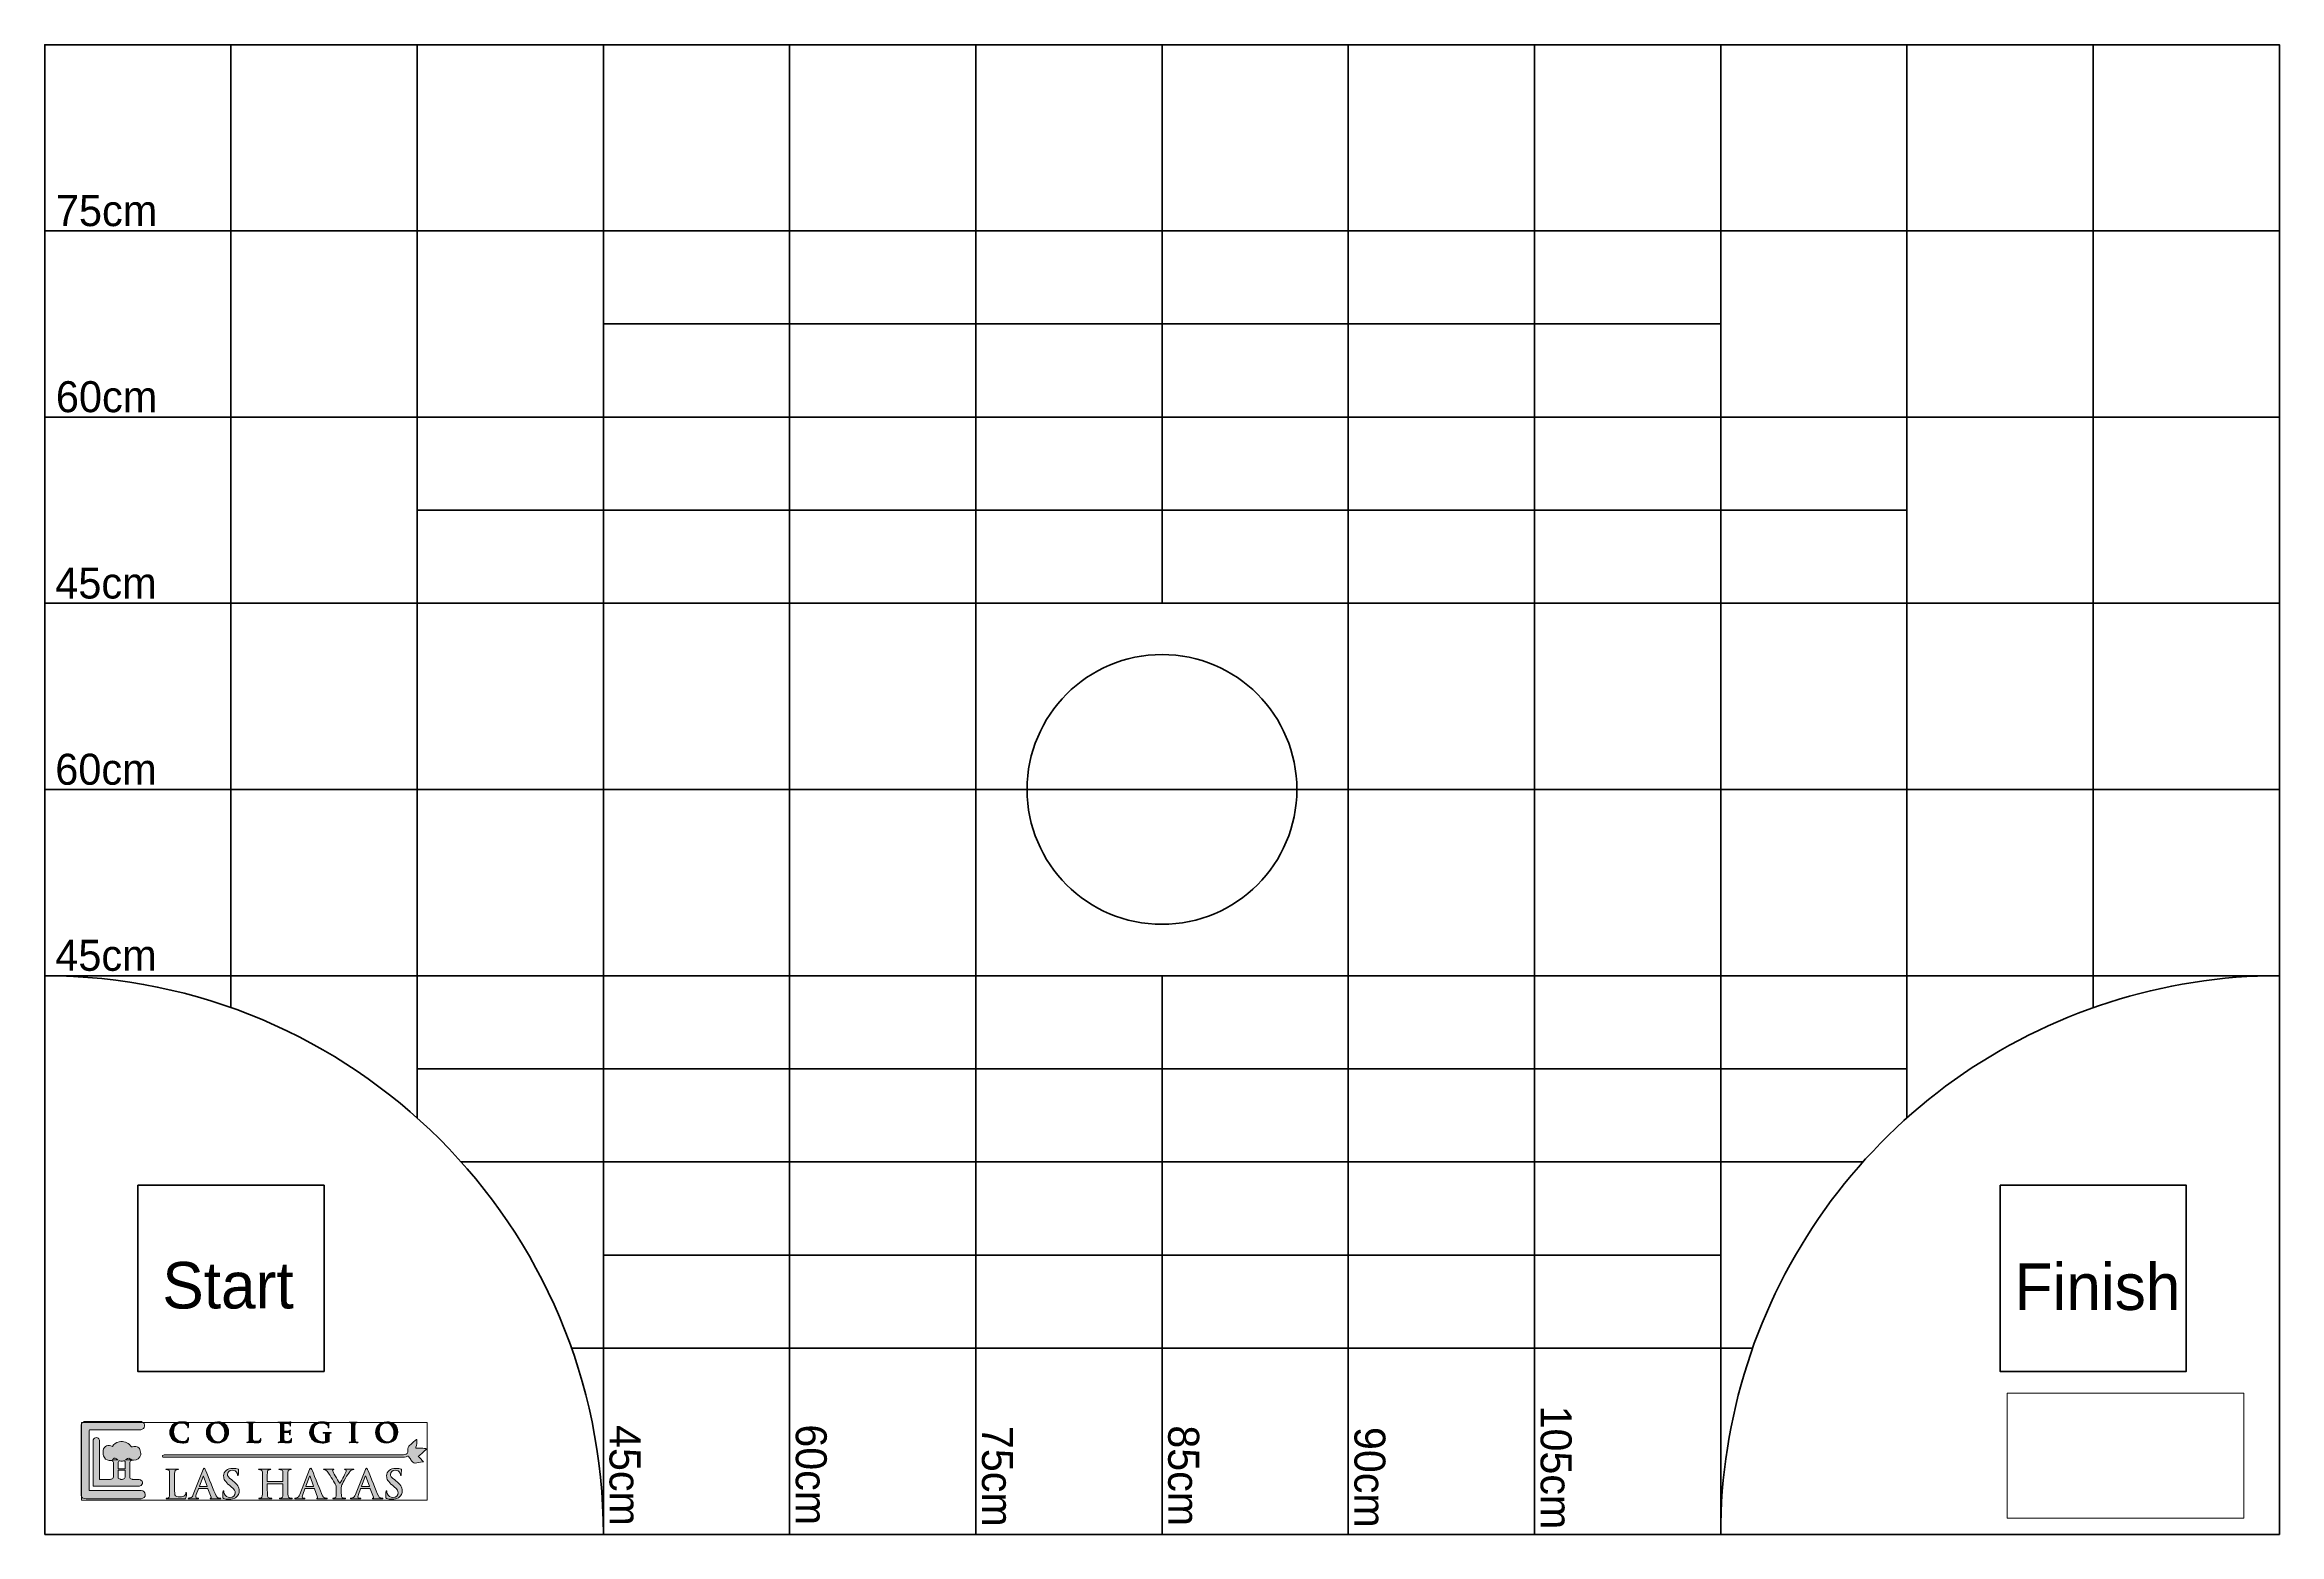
# Model space of a CAD drawing. Header units: centimetres. Extents: x -6 to 174, y -90 to 30.
import ezdxf

# ---------------------------------------------------------------- set-up
doc = ezdxf.new("R2010")
doc.units = ezdxf.units.CM
doc.header["$MEASUREMENT"] = 0
doc.layers.add('Capa 1', color=7, linetype='Continuous', lineweight=0)
picture_1 = doc.add_image_def('image1.png', size_in_pixel=(278, 147))
picture_2 = doc.add_image_def('image2.png', size_in_pixel=(3291, 742))

# ---------------------------------------------------------------- blocks, each defined once
blk = doc.blocks.new('Block_2')
at = {"layer": 'Capa 1', "true_color": 0x000000, "transparency": 33554687}
h = blk.add_hatch(color=18, dxfattribs=at)
edge = h.paths.add_edge_path()
edge.add_spline(control_points=[(1.93, -81.06), (1.94, -81.07), (1.95, -81.08), (1.97, -81.08), (2.12, -81.13), (2.21, -81.28), (2.19, -81.44), (2.17, -81.59), (2.04, -81.7), (1.88, -81.72), (1.85, -81.72), (1.83, -81.72), (1.8, -81.72), (0.47, -81.72), (-0.86, -81.72), (-2.18, -81.72), (-2.27, -81.72), (-2.27, -81.72), (-2.27, -81.81), (-2.27, -83.38), (-2.27, -84.96), (-2.27, -86.54), (-2.27, -86.56), (-2.27, -86.59), (-2.27, -86.62), (-2.24, -86.62), (-2.21, -86.62), (-2.18, -86.62), (-0.82, -86.62), (0.54, -86.62), (1.9, -86.62), (2.09, -86.62), (2.23, -86.75), (2.24, -86.93), (2.25, -87.12), (2.11, -87.27), (1.91, -87.28), (1.86, -87.28), (1.81, -87.28), (1.76, -87.28), (0.33, -87.28), (-1.09, -87.28), (-2.52, -87.28), (-2.76, -87.28), (-2.83, -87.23), (-2.93, -87.01), (-2.93, -85.11), (-2.93, -83.22), (-2.93, -81.32), (-2.91, -81.28), (-2.89, -81.22), (-2.86, -81.19), (-2.8, -81.14), (-2.73, -81.1), (-2.67, -81.06), (-1.14, -81.06), (0.39, -81.06), (1.93, -81.06)], knot_values=[0, 0, 0, 0, 1, 1, 1, 2, 2, 2, 3, 3, 3, 4, 4, 4, 5, 5, 5, 6, 6, 6, 7, 7, 7, 8, 8, 8, 9, 9, 9, 10, 10, 10, 11, 11, 11, 12, 12, 12, 13, 13, 13, 14, 14, 14, 15, 15, 15, 16, 16, 16, 17, 17, 17, 18, 18, 18, 19, 19, 19, 19], degree=3, periodic=0)
h = blk.add_hatch(color=18, dxfattribs=at)
edge = h.paths.add_edge_path()
edge.add_spline(control_points=[(0.03, -84.15), (-0.02, -84.12), (-0.06, -84.09), (-0.1, -84.06), (-0.11, -84.05), (-0.12, -84.04), (-0.14, -84.03), (-0.22, -84), (-0.29, -84), (-0.35, -84.07), (-0.37, -84.1), (-0.39, -84.12), (-0.41, -84.15), (-0.27, -84.15), (-0.13, -84.15), (0.03, -84.15)], knot_values=[0, 0, 0, 0, 1, 1, 1, 2, 2, 2, 3, 3, 3, 4, 4, 4, 5, 5, 5, 5], degree=3, periodic=0)
edge = h.paths.add_edge_path()
edge.add_spline(control_points=[(1.17, -84.15), (1.11, -84.12), (1.05, -84.09), (1, -84.06), (0.94, -84.01), (0.88, -84.01), (0.82, -84.04), (0.76, -84.06), (0.71, -84.11), (0.66, -84.14), (0.66, -84.15), (0.66, -84.15), (0.66, -84.15), (0.83, -84.15), (0.99, -84.15), (1.17, -84.15)], knot_values=[0, 0, 0, 0, 1, 1, 1, 2, 2, 2, 3, 3, 3, 4, 4, 4, 5, 5, 5, 5], degree=3, periodic=0)
edge = h.paths.add_edge_path()
edge.add_spline(control_points=[(0.61, -84.87), (0.61, -84.68), (0.61, -84.48), (0.61, -84.29), (0.6, -84.24), (0.54, -84.21), (0.49, -84.23), (0.39, -84.26), (0.29, -84.26), (0.19, -84.23), (0.11, -84.21), (0.07, -84.24), (0.06, -84.33), (0.05, -84.43), (0.05, -84.54), (0.05, -84.65), (0.05, -84.72), (0.05, -84.8), (0.05, -84.87), (0.24, -84.87), (0.43, -84.87), (0.61, -84.87)], knot_values=[0, 0, 0, 0, 1, 1, 1, 2, 2, 2, 3, 3, 3, 4, 4, 4, 5, 5, 5, 6, 6, 6, 7, 7, 7, 7], degree=3, periodic=0)
edge = h.paths.add_edge_path()
edge.add_spline(control_points=[(0.06, -84.98), (0.06, -85.17), (0.05, -85.36), (0.06, -85.54), (0.06, -85.66), (0.11, -85.69), (0.23, -85.7), (0.24, -85.7), (0.26, -85.72), (0.28, -85.73), (0.32, -85.73), (0.37, -85.75), (0.38, -85.73), (0.41, -85.69), (0.44, -85.7), (0.47, -85.7), (0.57, -85.69), (0.61, -85.65), (0.61, -85.55), (0.62, -85.38), (0.62, -85.2), (0.62, -85.02), (0.62, -84.98), (0.6, -84.98), (0.57, -84.98), (0.5, -84.98), (0.43, -84.98), (0.36, -84.98), (0.26, -84.98), (0.16, -84.98), (0.06, -84.98)], knot_values=[0, 0, 0, 0, 1, 1, 1, 2, 2, 2, 3, 3, 3, 4, 4, 4, 5, 5, 5, 6, 6, 6, 7, 7, 7, 8, 8, 8, 9, 9, 9, 10, 10, 10, 10], degree=3, periodic=0)
edge = h.paths.add_edge_path()
edge.add_spline(control_points=[(-0.41, -83.08), (-0.29, -82.86), (-0.11, -82.74), (0.13, -82.7), (0.5, -82.63), (0.83, -82.71), (1.06, -83.03), (1.11, -83.09), (1.15, -83.11), (1.22, -83.09), (1.34, -83.06), (1.46, -83.06), (1.58, -83.09), (1.68, -83.13), (1.76, -83.2), (1.8, -83.31), (1.84, -83.45), (1.89, -83.59), (1.87, -83.75), (1.84, -83.98), (1.58, -84.22), (1.3, -84.17), (1.22, -84.16), (1.14, -84.2), (1.06, -84.22), (1.01, -84.24), (1, -84.29), (1, -84.35), (1, -84.48), (1, -84.61), (1, -84.74), (1, -85.01), (1, -85.27), (1, -85.53), (1, -85.65), (1.04, -85.69), (1.16, -85.7), (1.18, -85.7), (1.2, -85.72), (1.22, -85.73), (1.24, -85.74), (1.26, -85.74), (1.27, -85.74), (1.43, -85.74), (1.59, -85.74), (1.75, -85.74), (1.88, -85.74), (1.99, -85.83), (2.01, -85.96), (2.03, -86.1), (1.96, -86.21), (1.83, -86.25), (1.8, -86.26), (1.77, -86.26), (1.73, -86.26), (0.52, -86.26), (-0.69, -86.26), (-1.9, -86.26), (-1.92, -86.26), (-1.94, -86.26), (-1.96, -86.26), (-1.96, -86.24), (-1.96, -86.22), (-1.96, -86.2), (-1.96, -85.01), (-1.96, -83.82), (-1.96, -82.63), (-1.96, -82.51), (-1.89, -82.41), (-1.78, -82.37), (-1.67, -82.34), (-1.56, -82.38), (-1.49, -82.47), (-1.45, -82.53), (-1.44, -82.6), (-1.44, -82.66), (-1.44, -83.6), (-1.44, -84.54), (-1.44, -85.48), (-1.44, -85.56), (-1.44, -85.65), (-1.44, -85.74), (-1.38, -85.74), (-1.32, -85.74), (-1.27, -85.74), (-1.05, -85.74), (-0.83, -85.74), (-0.62, -85.74), (-0.59, -85.74), (-0.56, -85.75), (-0.54, -85.71), (-0.54, -85.7), (-0.51, -85.7), (-0.49, -85.7), (-0.37, -85.69), (-0.33, -85.66), (-0.33, -85.53), (-0.33, -85.14), (-0.33, -84.74), (-0.33, -84.35), (-0.33, -84.26), (-0.37, -84.21), (-0.46, -84.2), (-0.53, -84.19), (-0.59, -84.2), (-0.66, -84.19), (-0.9, -84.17), (-1.05, -84.05), (-1.12, -83.82), (-1.17, -83.68), (-1.18, -83.53), (-1.15, -83.39), (-1.09, -83.03), (-0.72, -82.88), (-0.41, -83.08)], knot_values=[0, 0, 0, 0, 1, 1, 1, 2, 2, 2, 3, 3, 3, 4, 4, 4, 5, 5, 5, 6, 6, 6, 7, 7, 7, 8, 8, 8, 9, 9, 9, 10, 10, 10, 11, 11, 11, 12, 12, 12, 13, 13, 13, 14, 14, 14, 15, 15, 15, 16, 16, 16, 17, 17, 17, 18, 18, 18, 19, 19, 19, 20, 20, 20, 21, 21, 21, 22, 22, 22, 23, 23, 23, 24, 24, 24, 25, 25, 25, 26, 26, 26, 27, 27, 27, 28, 28, 28, 29, 29, 29, 30, 30, 30, 31, 31, 31, 32, 32, 32, 33, 33, 33, 34, 34, 34, 35, 35, 35, 36, 36, 36, 37, 37, 37, 38, 38, 38, 38], degree=3, periodic=0)
at = {"layer": 'Capa 1'}
for points, knots in [([(1.93, -81.06), (1.94, -81.07), (1.95, -81.08), (1.97, -81.08), (2.12, -81.13), (2.21, -81.28), (2.19, -81.44), (2.17, -81.59), (2.04, -81.7), (1.88, -81.72), (1.85, -81.72), (1.83, -81.72), (1.8, -81.72), (0.47, -81.72), (-0.86, -81.72), (-2.18, -81.72), (-2.27, -81.72), (-2.27, -81.72), (-2.27, -81.81), (-2.27, -83.38), (-2.27, -84.96), (-2.27, -86.54), (-2.27, -86.56), (-2.27, -86.59), (-2.27, -86.62), (-2.24, -86.62), (-2.21, -86.62), (-2.18, -86.62), (-0.82, -86.62), (0.54, -86.62), (1.9, -86.62), (2.09, -86.62), (2.23, -86.75), (2.24, -86.93), (2.25, -87.12), (2.11, -87.27), (1.91, -87.28), (1.86, -87.28), (1.81, -87.28), (1.76, -87.28), (0.33, -87.28), (-1.09, -87.28), (-2.52, -87.28), (-2.76, -87.28), (-2.83, -87.23), (-2.93, -87.01), (-2.93, -85.11), (-2.93, -83.22), (-2.93, -81.32), (-2.91, -81.28), (-2.89, -81.22), (-2.86, -81.19), (-2.8, -81.14), (-2.73, -81.1), (-2.67, -81.06), (-1.14, -81.06), (0.39, -81.06), (1.93, -81.06)], [0, 0, 0, 0, 1, 1, 1, 2, 2, 2, 3, 3, 3, 4, 4, 4, 5, 5, 5, 6, 6, 6, 7, 7, 7, 8, 8, 8, 9, 9, 9, 10, 10, 10, 11, 11, 11, 12, 12, 12, 13, 13, 13, 14, 14, 14, 15, 15, 15, 16, 16, 16, 17, 17, 17, 18, 18, 18, 19, 19, 19, 19]), ([(-0.41, -83.08), (-0.29, -82.86), (-0.11, -82.74), (0.13, -82.7), (0.5, -82.63), (0.83, -82.71), (1.06, -83.03), (1.11, -83.09), (1.15, -83.11), (1.22, -83.09), (1.34, -83.06), (1.46, -83.06), (1.58, -83.09), (1.68, -83.13), (1.76, -83.2), (1.8, -83.31), (1.84, -83.45), (1.89, -83.59), (1.87, -83.75), (1.84, -83.98), (1.58, -84.22), (1.3, -84.17), (1.22, -84.16), (1.14, -84.2), (1.06, -84.22), (1.01, -84.24), (1, -84.29), (1, -84.35), (1, -84.48), (1, -84.61), (1, -84.74), (1, -85.01), (1, -85.27), (1, -85.53), (1, -85.65), (1.04, -85.69), (1.16, -85.7), (1.18, -85.7), (1.2, -85.72), (1.22, -85.73), (1.24, -85.74), (1.26, -85.74), (1.27, -85.74), (1.43, -85.74), (1.59, -85.74), (1.75, -85.74), (1.88, -85.74), (1.99, -85.83), (2.01, -85.96), (2.03, -86.1), (1.96, -86.21), (1.83, -86.25), (1.8, -86.26), (1.77, -86.26), (1.73, -86.26), (0.52, -86.26), (-0.69, -86.26), (-1.9, -86.26), (-1.92, -86.26), (-1.94, -86.26), (-1.96, -86.26), (-1.96, -86.24), (-1.96, -86.22), (-1.96, -86.2), (-1.96, -85.01), (-1.96, -83.82), (-1.96, -82.63), (-1.96, -82.51), (-1.89, -82.41), (-1.78, -82.37), (-1.67, -82.34), (-1.56, -82.38), (-1.49, -82.47), (-1.45, -82.53), (-1.44, -82.6), (-1.44, -82.66), (-1.44, -83.6), (-1.44, -84.54), (-1.44, -85.48), (-1.44, -85.56), (-1.44, -85.65), (-1.44, -85.74), (-1.38, -85.74), (-1.32, -85.74), (-1.27, -85.74), (-1.05, -85.74), (-0.83, -85.74), (-0.62, -85.74), (-0.59, -85.74), (-0.56, -85.75), (-0.54, -85.71), (-0.54, -85.7), (-0.51, -85.7), (-0.49, -85.7), (-0.37, -85.69), (-0.33, -85.66), (-0.33, -85.53), (-0.33, -85.14), (-0.33, -84.74), (-0.33, -84.35), (-0.33, -84.26), (-0.37, -84.21), (-0.46, -84.2), (-0.53, -84.19), (-0.59, -84.2), (-0.66, -84.19), (-0.9, -84.17), (-1.05, -84.05), (-1.12, -83.82), (-1.17, -83.68), (-1.18, -83.53), (-1.15, -83.39), (-1.09, -83.03), (-0.72, -82.88), (-0.41, -83.08)], [0, 0, 0, 0, 1, 1, 1, 2, 2, 2, 3, 3, 3, 4, 4, 4, 5, 5, 5, 6, 6, 6, 7, 7, 7, 8, 8, 8, 9, 9, 9, 10, 10, 10, 11, 11, 11, 12, 12, 12, 13, 13, 13, 14, 14, 14, 15, 15, 15, 16, 16, 16, 17, 17, 17, 18, 18, 18, 19, 19, 19, 20, 20, 20, 21, 21, 21, 22, 22, 22, 23, 23, 23, 24, 24, 24, 25, 25, 25, 26, 26, 26, 27, 27, 27, 28, 28, 28, 29, 29, 29, 30, 30, 30, 31, 31, 31, 32, 32, 32, 33, 33, 33, 34, 34, 34, 35, 35, 35, 36, 36, 36, 37, 37, 37, 38, 38, 38, 38]), ([(0.03, -84.15), (-0.02, -84.12), (-0.06, -84.09), (-0.1, -84.06), (-0.11, -84.05), (-0.12, -84.04), (-0.14, -84.03), (-0.22, -84), (-0.29, -84), (-0.35, -84.07), (-0.37, -84.1), (-0.39, -84.12), (-0.41, -84.15), (-0.27, -84.15), (-0.13, -84.15), (0.03, -84.15)], [0, 0, 0, 0, 1, 1, 1, 2, 2, 2, 3, 3, 3, 4, 4, 4, 5, 5, 5, 5]), ([(0.61, -84.87), (0.61, -84.68), (0.61, -84.48), (0.61, -84.29), (0.6, -84.24), (0.54, -84.21), (0.49, -84.23), (0.39, -84.26), (0.29, -84.26), (0.19, -84.23), (0.11, -84.21), (0.07, -84.24), (0.06, -84.33), (0.05, -84.43), (0.05, -84.54), (0.05, -84.65), (0.05, -84.72), (0.05, -84.8), (0.05, -84.87), (0.24, -84.87), (0.43, -84.87), (0.61, -84.87)], [0, 0, 0, 0, 1, 1, 1, 2, 2, 2, 3, 3, 3, 4, 4, 4, 5, 5, 5, 6, 6, 6, 7, 7, 7, 7]), ([(1.17, -84.15), (1.11, -84.12), (1.05, -84.09), (1, -84.06), (0.94, -84.01), (0.88, -84.01), (0.82, -84.04), (0.76, -84.06), (0.71, -84.11), (0.66, -84.14), (0.66, -84.15), (0.66, -84.15), (0.66, -84.15), (0.83, -84.15), (0.99, -84.15), (1.17, -84.15)], [0, 0, 0, 0, 1, 1, 1, 2, 2, 2, 3, 3, 3, 4, 4, 4, 5, 5, 5, 5]), ([(0.06, -84.98), (0.06, -85.17), (0.05, -85.36), (0.06, -85.54), (0.06, -85.66), (0.11, -85.69), (0.23, -85.7), (0.24, -85.7), (0.26, -85.72), (0.28, -85.73), (0.32, -85.73), (0.37, -85.75), (0.38, -85.73), (0.41, -85.69), (0.44, -85.7), (0.47, -85.7), (0.57, -85.69), (0.61, -85.65), (0.61, -85.55), (0.62, -85.38), (0.62, -85.2), (0.62, -85.02), (0.62, -84.98), (0.6, -84.98), (0.57, -84.98), (0.5, -84.98), (0.43, -84.98), (0.36, -84.98), (0.26, -84.98), (0.16, -84.98), (0.06, -84.98)], [0, 0, 0, 0, 1, 1, 1, 2, 2, 2, 3, 3, 3, 4, 4, 4, 5, 5, 5, 6, 6, 6, 7, 7, 7, 8, 8, 8, 9, 9, 9, 10, 10, 10, 10])]:
    blk.add_open_spline(points, degree=3, knots=knots, dxfattribs=at)
blk = doc.blocks.new('Block_4')
at = {"layer": 'Capa 1', "true_color": 0x000000, "transparency": 33554687}
h = blk.add_hatch(color=18, dxfattribs=at)
h.dxf.hatch_style = 2
edge = h.paths.add_edge_path()
edge.add_spline(control_points=[(4.6, -86.37), (4.6, -86.77), (4.6, -86.99), (4.67, -87.05), (4.72, -87.1), (4.8, -87.12), (5.05, -87.12), (5.22, -87.12), (5.34, -87.12), (5.42, -87.03), (5.46, -86.99), (5.5, -86.9), (5.51, -86.84), (5.51, -86.81), (5.52, -86.79), (5.54, -86.79), (5.56, -86.79), (5.57, -86.81), (5.57, -86.85), (5.57, -86.88), (5.54, -87.12), (5.52, -87.21), (5.5, -87.28), (5.48, -87.3), (5.32, -87.3), (5.09, -87.3), (4.92, -87.29), (4.78, -87.29), (4.64, -87.28), (4.52, -87.28), (4.39, -87.28), (4.36, -87.28), (4.29, -87.28), (4.21, -87.28), (4.14, -87.28), (4.06, -87.29), (3.99, -87.29), (3.95, -87.29), (3.93, -87.28), (3.93, -87.26), (3.93, -87.24), (3.94, -87.23), (3.98, -87.23), (4.03, -87.23), (4.07, -87.22), (4.1, -87.22), (4.16, -87.2), (4.18, -87.13), (4.19, -87.04), (4.2, -86.91), (4.2, -86.66), (4.2, -86.37), (4.2, -86.37), (4.2, -85.81), (4.2, -85.81), (4.2, -85.33), (4.2, -85.24), (4.2, -85.13), (4.19, -85.03), (4.17, -84.98), (4.06, -84.95), (4.04, -84.95), (4, -84.94), (3.96, -84.94), (3.92, -84.94), (3.9, -84.94), (3.9, -84.92), (3.9, -84.89), (3.92, -84.89), (3.97, -84.89), (4.12, -84.89), (4.32, -84.9), (4.41, -84.9), (4.48, -84.9), (4.72, -84.89), (4.84, -84.89), (4.88, -84.89), (4.91, -84.89), (4.91, -84.92), (4.91, -84.94), (4.89, -84.94), (4.85, -84.94), (4.81, -84.94), (4.76, -84.95), (4.72, -84.95), (4.64, -84.97), (4.61, -85.02), (4.61, -85.13), (4.6, -85.24), (4.6, -85.33), (4.6, -85.81), (4.6, -85.81), (4.6, -86.37), (4.6, -86.37)], knot_values=[0, 0, 0, 0, 1, 1, 1, 2, 2, 2, 3, 3, 3, 4, 4, 4, 5, 5, 5, 6, 6, 6, 7, 7, 7, 8, 8, 8, 9, 9, 9, 10, 10, 10, 11, 11, 11, 12, 12, 12, 13, 13, 13, 14, 14, 14, 15, 15, 15, 16, 16, 16, 17, 17, 17, 18, 18, 18, 19, 19, 19, 20, 20, 20, 21, 21, 21, 22, 22, 22, 23, 23, 23, 24, 24, 24, 25, 25, 25, 26, 26, 26, 27, 27, 27, 28, 28, 28, 29, 29, 29, 30, 30, 30, 31, 31, 31, 31], degree=3, periodic=0)
h = blk.add_hatch(color=18, dxfattribs=at)
h.dxf.hatch_style = 2
edge = h.paths.add_edge_path()
edge.add_spline(control_points=[(7.2, -86.3), (7.22, -86.3), (7.22, -86.29), (7.22, -86.28), (7.22, -86.28), (6.93, -85.5), (6.93, -85.5), (6.93, -85.48), (6.92, -85.47), (6.92, -85.47), (6.91, -85.47), (6.9, -85.48), (6.9, -85.5), (6.9, -85.5), (6.6, -86.28), (6.6, -86.28), (6.6, -86.29), (6.6, -86.3), (6.62, -86.3), (6.62, -86.3), (7.2, -86.3), (7.2, -86.3)], knot_values=[0, 0, 0, 0, 1, 1, 1, 2, 2, 2, 3, 3, 3, 4, 4, 4, 5, 5, 5, 6, 6, 6, 7, 7, 7, 7], degree=3, periodic=0)
edge = h.paths.add_edge_path()
edge.add_spline(control_points=[(6.55, -86.46), (6.54, -86.46), (6.53, -86.46), (6.52, -86.48), (6.52, -86.48), (6.35, -86.94), (6.35, -86.94), (6.32, -87.02), (6.31, -87.09), (6.31, -87.13), (6.31, -87.19), (6.33, -87.23), (6.43, -87.23), (6.43, -87.23), (6.48, -87.23), (6.48, -87.23), (6.52, -87.23), (6.53, -87.24), (6.53, -87.26), (6.53, -87.28), (6.51, -87.29), (6.47, -87.29), (6.37, -87.29), (6.24, -87.28), (6.14, -87.28), (6.1, -87.28), (5.93, -87.29), (5.76, -87.29), (5.72, -87.29), (5.7, -87.28), (5.7, -87.26), (5.7, -87.24), (5.72, -87.23), (5.74, -87.23), (5.77, -87.23), (5.81, -87.23), (5.84, -87.22), (5.99, -87.2), (6.05, -87.1), (6.11, -86.94), (6.11, -86.94), (6.91, -84.94), (6.91, -84.94), (6.94, -84.85), (6.96, -84.82), (6.99, -84.82), (7.02, -84.82), (7.04, -84.85), (7.07, -84.92), (7.15, -85.09), (7.66, -86.39), (7.86, -86.87), (7.98, -87.16), (8.07, -87.2), (8.14, -87.22), (8.19, -87.23), (8.24, -87.23), (8.27, -87.23), (8.3, -87.23), (8.32, -87.23), (8.32, -87.26), (8.32, -87.28), (8.29, -87.29), (8.17, -87.29), (8.06, -87.29), (7.82, -87.29), (7.57, -87.28), (7.51, -87.28), (7.47, -87.28), (7.47, -87.26), (7.47, -87.24), (7.49, -87.23), (7.52, -87.23), (7.54, -87.22), (7.56, -87.19), (7.55, -87.15), (7.55, -87.15), (7.29, -86.48), (7.29, -86.48), (7.29, -86.46), (7.28, -86.46), (7.26, -86.46), (7.26, -86.46), (6.55, -86.46), (6.55, -86.46)], knot_values=[0, 0, 0, 0, 1, 1, 1, 2, 2, 2, 3, 3, 3, 4, 4, 4, 5, 5, 5, 6, 6, 6, 7, 7, 7, 8, 8, 8, 9, 9, 9, 10, 10, 10, 11, 11, 11, 12, 12, 12, 13, 13, 13, 14, 14, 14, 15, 15, 15, 16, 16, 16, 17, 17, 17, 18, 18, 18, 19, 19, 19, 20, 20, 20, 21, 21, 21, 22, 22, 22, 23, 23, 23, 24, 24, 24, 25, 25, 25, 26, 26, 26, 27, 27, 27, 28, 28, 28, 28], degree=3, periodic=0)
h = blk.add_hatch(color=18, dxfattribs=at)
h.dxf.hatch_style = 2
edge = h.paths.add_edge_path()
edge.add_spline(control_points=[(8.54, -87.25), (8.49, -87.23), (8.48, -87.21), (8.48, -87.14), (8.48, -86.97), (8.5, -86.78), (8.5, -86.73), (8.5, -86.68), (8.51, -86.64), (8.54, -86.64), (8.57, -86.64), (8.57, -86.67), (8.57, -86.7), (8.57, -86.74), (8.58, -86.8), (8.6, -86.86), (8.67, -87.09), (8.86, -87.18), (9.05, -87.18), (9.34, -87.18), (9.48, -86.99), (9.48, -86.82), (9.48, -86.66), (9.43, -86.52), (9.17, -86.31), (9.17, -86.31), (9.02, -86.2), (9.02, -86.2), (8.67, -85.92), (8.55, -85.7), (8.55, -85.44), (8.55, -85.09), (8.84, -84.84), (9.28, -84.84), (9.49, -84.84), (9.62, -84.87), (9.71, -84.9), (9.73, -84.9), (9.75, -84.91), (9.75, -84.93), (9.75, -84.98), (9.74, -85.07), (9.74, -85.32), (9.74, -85.39), (9.73, -85.41), (9.7, -85.41), (9.68, -85.41), (9.67, -85.39), (9.67, -85.35), (9.67, -85.33), (9.66, -85.23), (9.59, -85.14), (9.54, -85.08), (9.45, -84.99), (9.24, -84.99), (9.01, -84.99), (8.86, -85.13), (8.86, -85.32), (8.86, -85.46), (8.94, -85.57), (9.2, -85.77), (9.2, -85.77), (9.29, -85.84), (9.29, -85.84), (9.67, -86.13), (9.81, -86.35), (9.81, -86.65), (9.81, -86.83), (9.74, -87.05), (9.51, -87.2), (9.35, -87.3), (9.18, -87.33), (9.01, -87.33), (8.82, -87.33), (8.68, -87.31), (8.54, -87.25)], knot_values=[0, 0, 0, 0, 1, 1, 1, 2, 2, 2, 3, 3, 3, 4, 4, 4, 5, 5, 5, 6, 6, 6, 7, 7, 7, 8, 8, 8, 9, 9, 9, 10, 10, 10, 11, 11, 11, 12, 12, 12, 13, 13, 13, 14, 14, 14, 15, 15, 15, 16, 16, 16, 17, 17, 17, 18, 18, 18, 19, 19, 19, 20, 20, 20, 21, 21, 21, 22, 22, 22, 23, 23, 23, 24, 24, 24, 25, 25, 25, 25], degree=3, periodic=0)
h = blk.add_hatch(color=18, dxfattribs=at)
h.dxf.hatch_style = 2
edge = h.paths.add_edge_path()
edge.add_spline(control_points=[(13.31, -85.9), (13.32, -85.9), (13.33, -85.89), (13.33, -85.87), (13.33, -85.87), (13.33, -85.81), (13.33, -85.81), (13.33, -85.33), (13.33, -85.24), (13.32, -85.13), (13.31, -85.03), (13.29, -84.98), (13.18, -84.95), (13.16, -84.95), (13.1, -84.94), (13.06, -84.94), (13.02, -84.94), (13, -84.94), (13, -84.92), (13, -84.89), (13.03, -84.89), (13.07, -84.89), (13.24, -84.89), (13.44, -84.9), (13.53, -84.9), (13.6, -84.9), (13.8, -84.89), (13.93, -84.89), (13.97, -84.89), (14, -84.89), (14, -84.92), (14, -84.94), (13.98, -84.94), (13.94, -84.94), (13.91, -84.94), (13.88, -84.95), (13.85, -84.95), (13.76, -84.97), (13.74, -85.02), (13.73, -85.13), (13.72, -85.24), (13.72, -85.33), (13.72, -85.81), (13.72, -85.81), (13.72, -86.37), (13.72, -86.37), (13.72, -86.66), (13.72, -86.91), (13.74, -87.05), (13.75, -87.13), (13.77, -87.2), (13.86, -87.22), (13.91, -87.22), (13.98, -87.23), (14.02, -87.23), (14.06, -87.23), (14.07, -87.24), (14.07, -87.26), (14.07, -87.28), (14.05, -87.29), (14.01, -87.29), (13.8, -87.29), (13.6, -87.28), (13.52, -87.28), (13.44, -87.28), (13.24, -87.29), (13.12, -87.29), (13.07, -87.29), (13.05, -87.28), (13.05, -87.26), (13.05, -87.24), (13.07, -87.23), (13.1, -87.23), (13.15, -87.23), (13.19, -87.22), (13.22, -87.22), (13.28, -87.2), (13.3, -87.13), (13.31, -87.04), (13.33, -86.91), (13.33, -86.66), (13.33, -86.37), (13.33, -86.37), (13.33, -86.09), (13.33, -86.09), (13.33, -86.07), (13.32, -86.07), (13.31, -86.07), (13.31, -86.07), (12.09, -86.07), (12.09, -86.07), (12.08, -86.07), (12.07, -86.07), (12.07, -86.09), (12.07, -86.09), (12.07, -86.37), (12.07, -86.37), (12.07, -86.66), (12.07, -86.91), (12.09, -87.05), (12.1, -87.13), (12.12, -87.2), (12.21, -87.22), (12.26, -87.22), (12.33, -87.23), (12.38, -87.23), (12.41, -87.23), (12.43, -87.24), (12.43, -87.26), (12.43, -87.28), (12.4, -87.29), (12.36, -87.29), (12.16, -87.29), (11.96, -87.28), (11.87, -87.28), (11.8, -87.28), (11.6, -87.29), (11.47, -87.29), (11.43, -87.29), (11.4, -87.28), (11.4, -87.26), (11.4, -87.24), (11.42, -87.23), (11.46, -87.23), (11.5, -87.23), (11.54, -87.22), (11.57, -87.22), (11.63, -87.2), (11.65, -87.13), (11.66, -87.04), (11.68, -86.91), (11.68, -86.66), (11.68, -86.37), (11.68, -86.37), (11.68, -85.81), (11.68, -85.81), (11.68, -85.33), (11.68, -85.24), (11.67, -85.13), (11.67, -85.03), (11.64, -84.98), (11.53, -84.95), (11.51, -84.95), (11.46, -84.94), (11.41, -84.94), (11.38, -84.94), (11.36, -84.94), (11.36, -84.92), (11.36, -84.89), (11.38, -84.89), (11.42, -84.89), (11.6, -84.89), (11.8, -84.9), (11.88, -84.9), (11.96, -84.9), (12.16, -84.89), (12.28, -84.89), (12.33, -84.89), (12.35, -84.89), (12.35, -84.92), (12.35, -84.94), (12.33, -84.94), (12.29, -84.94), (12.27, -84.94), (12.24, -84.95), (12.2, -84.95), (12.11, -84.97), (12.09, -85.02), (12.08, -85.13), (12.07, -85.24), (12.07, -85.33), (12.07, -85.81), (12.07, -85.81), (12.07, -85.87), (12.07, -85.87), (12.07, -85.89), (12.08, -85.9), (12.09, -85.9), (12.09, -85.9), (13.31, -85.9), (13.31, -85.9)], knot_values=[0, 0, 0, 0, 1, 1, 1, 2, 2, 2, 3, 3, 3, 4, 4, 4, 5, 5, 5, 6, 6, 6, 7, 7, 7, 8, 8, 8, 9, 9, 9, 10, 10, 10, 11, 11, 11, 12, 12, 12, 13, 13, 13, 14, 14, 14, 15, 15, 15, 16, 16, 16, 17, 17, 17, 18, 18, 18, 19, 19, 19, 20, 20, 20, 21, 21, 21, 22, 22, 22, 23, 23, 23, 24, 24, 24, 25, 25, 25, 26, 26, 26, 27, 27, 27, 28, 28, 28, 29, 29, 29, 30, 30, 30, 31, 31, 31, 32, 32, 32, 33, 33, 33, 34, 34, 34, 35, 35, 35, 36, 36, 36, 37, 37, 37, 38, 38, 38, 39, 39, 39, 40, 40, 40, 41, 41, 41, 42, 42, 42, 43, 43, 43, 44, 44, 44, 45, 45, 45, 46, 46, 46, 47, 47, 47, 48, 48, 48, 49, 49, 49, 50, 50, 50, 51, 51, 51, 52, 52, 52, 53, 53, 53, 54, 54, 54, 55, 55, 55, 56, 56, 56, 57, 57, 57, 58, 58, 58, 59, 59, 59, 60, 60, 60, 60], degree=3, periodic=0)
h = blk.add_hatch(color=18, dxfattribs=at)
h.dxf.hatch_style = 2
edge = h.paths.add_edge_path()
edge.add_spline(control_points=[(15.78, -86.3), (15.79, -86.3), (15.8, -86.29), (15.79, -86.28), (15.79, -86.28), (15.51, -85.5), (15.51, -85.5), (15.5, -85.48), (15.5, -85.47), (15.49, -85.47), (15.48, -85.47), (15.47, -85.48), (15.47, -85.5), (15.47, -85.5), (15.18, -86.28), (15.18, -86.28), (15.18, -86.29), (15.18, -86.3), (15.19, -86.3), (15.19, -86.3), (15.78, -86.3), (15.78, -86.3)], knot_values=[0, 0, 0, 0, 1, 1, 1, 2, 2, 2, 3, 3, 3, 4, 4, 4, 5, 5, 5, 6, 6, 6, 7, 7, 7, 7], degree=3, periodic=0)
edge = h.paths.add_edge_path()
edge.add_spline(control_points=[(15.13, -86.46), (15.11, -86.46), (15.11, -86.46), (15.1, -86.48), (15.1, -86.48), (14.93, -86.94), (14.93, -86.94), (14.9, -87.02), (14.88, -87.09), (14.88, -87.13), (14.88, -87.19), (14.91, -87.23), (15.01, -87.23), (15.01, -87.23), (15.06, -87.23), (15.06, -87.23), (15.09, -87.23), (15.1, -87.24), (15.1, -87.26), (15.1, -87.28), (15.08, -87.29), (15.05, -87.29), (14.95, -87.29), (14.81, -87.28), (14.71, -87.28), (14.68, -87.28), (14.5, -87.29), (14.34, -87.29), (14.3, -87.29), (14.28, -87.28), (14.28, -87.26), (14.28, -87.24), (14.29, -87.23), (14.32, -87.23), (14.34, -87.23), (14.39, -87.23), (14.41, -87.22), (14.56, -87.2), (14.62, -87.1), (14.68, -86.94), (14.68, -86.94), (15.48, -84.94), (15.48, -84.94), (15.52, -84.85), (15.54, -84.82), (15.57, -84.82), (15.6, -84.82), (15.62, -84.85), (15.65, -84.92), (15.73, -85.09), (16.23, -86.39), (16.44, -86.87), (16.56, -87.16), (16.65, -87.2), (16.72, -87.22), (16.76, -87.23), (16.81, -87.23), (16.85, -87.23), (16.88, -87.23), (16.89, -87.23), (16.89, -87.26), (16.89, -87.28), (16.86, -87.29), (16.74, -87.29), (16.63, -87.29), (16.4, -87.29), (16.14, -87.28), (16.09, -87.28), (16.05, -87.28), (16.05, -87.26), (16.05, -87.24), (16.06, -87.23), (16.09, -87.23), (16.12, -87.22), (16.14, -87.19), (16.12, -87.15), (16.12, -87.15), (15.87, -86.48), (15.87, -86.48), (15.86, -86.46), (15.85, -86.46), (15.84, -86.46), (15.84, -86.46), (15.13, -86.46), (15.13, -86.46)], knot_values=[0, 0, 0, 0, 1, 1, 1, 2, 2, 2, 3, 3, 3, 4, 4, 4, 5, 5, 5, 6, 6, 6, 7, 7, 7, 8, 8, 8, 9, 9, 9, 10, 10, 10, 11, 11, 11, 12, 12, 12, 13, 13, 13, 14, 14, 14, 15, 15, 15, 16, 16, 16, 17, 17, 17, 18, 18, 18, 19, 19, 19, 20, 20, 20, 21, 21, 21, 22, 22, 22, 23, 23, 23, 24, 24, 24, 25, 25, 25, 26, 26, 26, 27, 27, 27, 28, 28, 28, 28], degree=3, periodic=0)
h = blk.add_hatch(color=18, dxfattribs=at)
h.dxf.hatch_style = 2
edge = h.paths.add_edge_path()
edge.add_spline(control_points=[(17.63, -86.46), (17.63, -86.29), (17.6, -86.22), (17.55, -86.13), (17.53, -86.08), (17.11, -85.38), (17, -85.22), (16.92, -85.1), (16.84, -85.02), (16.78, -84.99), (16.74, -84.96), (16.68, -84.94), (16.64, -84.94), (16.62, -84.94), (16.6, -84.94), (16.6, -84.92), (16.6, -84.9), (16.62, -84.89), (16.66, -84.89), (16.71, -84.89), (16.95, -84.9), (17.06, -84.9), (17.12, -84.9), (17.25, -84.89), (17.4, -84.89), (17.43, -84.89), (17.44, -84.9), (17.44, -84.92), (17.44, -84.93), (17.42, -84.94), (17.37, -84.95), (17.35, -84.96), (17.33, -84.98), (17.33, -85.01), (17.33, -85.03), (17.35, -85.07), (17.37, -85.12), (17.41, -85.21), (17.86, -85.98), (17.91, -86.06), (17.94, -85.99), (18.34, -85.29), (18.38, -85.19), (18.42, -85.12), (18.43, -85.07), (18.43, -85.03), (18.43, -84.99), (18.42, -84.96), (18.36, -84.95), (18.33, -84.94), (18.3, -84.93), (18.3, -84.92), (18.3, -84.89), (18.32, -84.89), (18.36, -84.89), (18.46, -84.89), (18.56, -84.9), (18.66, -84.9), (18.73, -84.9), (18.94, -84.89), (19, -84.89), (19.03, -84.89), (19.05, -84.89), (19.05, -84.91), (19.05, -84.93), (19.03, -84.94), (18.99, -84.94), (18.96, -84.94), (18.9, -84.96), (18.85, -84.98), (18.79, -85.01), (18.75, -85.05), (18.68, -85.14), (18.58, -85.26), (18.13, -86.01), (18.08, -86.15), (18.03, -86.26), (18.03, -86.36), (18.03, -86.46), (18.03, -86.46), (18.03, -86.73), (18.03, -86.73), (18.03, -86.78), (18.03, -86.91), (18.04, -87.04), (18.04, -87.13), (18.07, -87.2), (18.17, -87.22), (18.21, -87.22), (18.28, -87.23), (18.33, -87.23), (18.36, -87.23), (18.38, -87.24), (18.38, -87.26), (18.38, -87.28), (18.35, -87.29), (18.31, -87.29), (18.11, -87.29), (17.91, -87.28), (17.82, -87.28), (17.75, -87.28), (17.55, -87.29), (17.43, -87.29), (17.38, -87.29), (17.36, -87.28), (17.36, -87.26), (17.36, -87.24), (17.37, -87.23), (17.41, -87.23), (17.45, -87.23), (17.49, -87.22), (17.52, -87.22), (17.58, -87.2), (17.61, -87.13), (17.62, -87.04), (17.63, -86.91), (17.63, -86.78), (17.63, -86.73), (17.63, -86.73), (17.63, -86.46), (17.63, -86.46)], knot_values=[0, 0, 0, 0, 1, 1, 1, 2, 2, 2, 3, 3, 3, 4, 4, 4, 5, 5, 5, 6, 6, 6, 7, 7, 7, 8, 8, 8, 9, 9, 9, 10, 10, 10, 11, 11, 11, 12, 12, 12, 13, 13, 13, 14, 14, 14, 15, 15, 15, 16, 16, 16, 17, 17, 17, 18, 18, 18, 19, 19, 19, 20, 20, 20, 21, 21, 21, 22, 22, 22, 23, 23, 23, 24, 24, 24, 25, 25, 25, 26, 26, 26, 27, 27, 27, 28, 28, 28, 29, 29, 29, 30, 30, 30, 31, 31, 31, 32, 32, 32, 33, 33, 33, 34, 34, 34, 35, 35, 35, 36, 36, 36, 37, 37, 37, 38, 38, 38, 39, 39, 39, 40, 40, 40, 40], degree=3, periodic=0)
h = blk.add_hatch(color=18, dxfattribs=at)
h.dxf.hatch_style = 2
edge = h.paths.add_edge_path()
edge.add_spline(control_points=[(20.27, -86.3), (20.29, -86.3), (20.29, -86.29), (20.29, -86.28), (20.29, -86.28), (20, -85.5), (20, -85.5), (20, -85.48), (19.99, -85.47), (19.98, -85.47), (19.97, -85.47), (19.97, -85.48), (19.96, -85.5), (19.96, -85.5), (19.67, -86.28), (19.67, -86.28), (19.67, -86.29), (19.67, -86.3), (19.69, -86.3), (19.69, -86.3), (20.27, -86.3), (20.27, -86.3)], knot_values=[0, 0, 0, 0, 1, 1, 1, 2, 2, 2, 3, 3, 3, 4, 4, 4, 5, 5, 5, 6, 6, 6, 7, 7, 7, 7], degree=3, periodic=0)
edge = h.paths.add_edge_path()
edge.add_spline(control_points=[(19.62, -86.46), (19.61, -86.46), (19.6, -86.46), (19.59, -86.48), (19.59, -86.48), (19.42, -86.94), (19.42, -86.94), (19.39, -87.02), (19.37, -87.09), (19.37, -87.13), (19.37, -87.19), (19.4, -87.23), (19.5, -87.23), (19.5, -87.23), (19.55, -87.23), (19.55, -87.23), (19.59, -87.23), (19.6, -87.24), (19.6, -87.26), (19.6, -87.28), (19.58, -87.29), (19.54, -87.29), (19.44, -87.29), (19.3, -87.28), (19.21, -87.28), (19.17, -87.28), (19, -87.29), (18.83, -87.29), (18.79, -87.29), (18.77, -87.28), (18.77, -87.26), (18.77, -87.24), (18.78, -87.23), (18.81, -87.23), (18.84, -87.23), (18.88, -87.23), (18.91, -87.22), (19.05, -87.2), (19.11, -87.1), (19.18, -86.94), (19.18, -86.94), (19.97, -84.94), (19.97, -84.94), (20.01, -84.85), (20.03, -84.82), (20.06, -84.82), (20.09, -84.82), (20.11, -84.85), (20.14, -84.92), (20.22, -85.09), (20.73, -86.39), (20.93, -86.87), (21.05, -87.16), (21.14, -87.2), (21.21, -87.22), (21.26, -87.23), (21.3, -87.23), (21.34, -87.23), (21.37, -87.23), (21.38, -87.23), (21.38, -87.26), (21.38, -87.28), (21.36, -87.29), (21.24, -87.29), (21.12, -87.29), (20.89, -87.29), (20.64, -87.28), (20.58, -87.28), (20.54, -87.28), (20.54, -87.26), (20.54, -87.24), (20.56, -87.23), (20.59, -87.23), (20.61, -87.22), (20.63, -87.19), (20.62, -87.15), (20.62, -87.15), (20.36, -86.48), (20.36, -86.48), (20.35, -86.46), (20.35, -86.46), (20.33, -86.46), (20.33, -86.46), (19.62, -86.46), (19.62, -86.46)], knot_values=[0, 0, 0, 0, 1, 1, 1, 2, 2, 2, 3, 3, 3, 4, 4, 4, 5, 5, 5, 6, 6, 6, 7, 7, 7, 8, 8, 8, 9, 9, 9, 10, 10, 10, 11, 11, 11, 12, 12, 12, 13, 13, 13, 14, 14, 14, 15, 15, 15, 16, 16, 16, 17, 17, 17, 18, 18, 18, 19, 19, 19, 20, 20, 20, 21, 21, 21, 22, 22, 22, 23, 23, 23, 24, 24, 24, 25, 25, 25, 26, 26, 26, 27, 27, 27, 28, 28, 28, 28], degree=3, periodic=0)
h = blk.add_hatch(color=18, dxfattribs=at)
h.dxf.hatch_style = 2
edge = h.paths.add_edge_path()
edge.add_spline(control_points=[(21.67, -87.25), (21.62, -87.23), (21.61, -87.21), (21.61, -87.14), (21.61, -86.97), (21.62, -86.78), (21.63, -86.73), (21.63, -86.68), (21.64, -86.64), (21.66, -86.64), (21.69, -86.64), (21.69, -86.67), (21.69, -86.7), (21.69, -86.74), (21.71, -86.8), (21.72, -86.86), (21.79, -87.09), (21.98, -87.18), (22.18, -87.18), (22.46, -87.18), (22.6, -86.99), (22.6, -86.82), (22.6, -86.66), (22.56, -86.52), (22.29, -86.31), (22.29, -86.31), (22.15, -86.2), (22.15, -86.2), (21.8, -85.92), (21.68, -85.7), (21.68, -85.44), (21.68, -85.09), (21.97, -84.84), (22.41, -84.84), (22.62, -84.84), (22.75, -84.87), (22.83, -84.9), (22.86, -84.9), (22.88, -84.91), (22.88, -84.93), (22.88, -84.98), (22.86, -85.07), (22.86, -85.32), (22.86, -85.39), (22.85, -85.41), (22.83, -85.41), (22.81, -85.41), (22.8, -85.39), (22.8, -85.35), (22.8, -85.33), (22.78, -85.23), (22.71, -85.14), (22.67, -85.08), (22.57, -84.99), (22.37, -84.99), (22.13, -84.99), (21.99, -85.13), (21.99, -85.32), (21.99, -85.46), (22.06, -85.57), (22.33, -85.77), (22.33, -85.77), (22.42, -85.84), (22.42, -85.84), (22.8, -86.13), (22.94, -86.35), (22.94, -86.65), (22.94, -86.83), (22.87, -87.05), (22.64, -87.2), (22.48, -87.3), (22.3, -87.33), (22.13, -87.33), (21.95, -87.33), (21.81, -87.31), (21.67, -87.25)], knot_values=[0, 0, 0, 0, 1, 1, 1, 2, 2, 2, 3, 3, 3, 4, 4, 4, 5, 5, 5, 6, 6, 6, 7, 7, 7, 8, 8, 8, 9, 9, 9, 10, 10, 10, 11, 11, 11, 12, 12, 12, 13, 13, 13, 14, 14, 14, 15, 15, 15, 16, 16, 16, 17, 17, 17, 18, 18, 18, 19, 19, 19, 20, 20, 20, 21, 21, 21, 22, 22, 22, 23, 23, 23, 24, 24, 24, 25, 25, 25, 25], degree=3, periodic=0)
at = {"layer": 'Capa 1'}
for points, knots in [([(4.6, -86.37), (4.6, -86.77), (4.6, -86.99), (4.67, -87.05), (4.72, -87.1), (4.8, -87.12), (5.05, -87.12), (5.22, -87.12), (5.34, -87.12), (5.42, -87.03), (5.46, -86.99), (5.5, -86.9), (5.51, -86.84), (5.51, -86.81), (5.52, -86.79), (5.54, -86.79), (5.56, -86.79), (5.57, -86.81), (5.57, -86.85), (5.57, -86.88), (5.54, -87.12), (5.52, -87.21), (5.5, -87.28), (5.48, -87.3), (5.32, -87.3), (5.09, -87.3), (4.92, -87.29), (4.78, -87.29), (4.64, -87.28), (4.52, -87.28), (4.39, -87.28), (4.36, -87.28), (4.29, -87.28), (4.21, -87.28), (4.14, -87.28), (4.06, -87.29), (3.99, -87.29), (3.95, -87.29), (3.93, -87.28), (3.93, -87.26), (3.93, -87.24), (3.94, -87.23), (3.98, -87.23), (4.03, -87.23), (4.07, -87.22), (4.1, -87.22), (4.16, -87.2), (4.18, -87.13), (4.19, -87.04), (4.2, -86.91), (4.2, -86.66), (4.2, -86.37), (4.2, -86.37), (4.2, -85.81), (4.2, -85.81), (4.2, -85.33), (4.2, -85.24), (4.2, -85.13), (4.19, -85.03), (4.17, -84.98), (4.06, -84.95), (4.04, -84.95), (4, -84.94), (3.96, -84.94), (3.92, -84.94), (3.9, -84.94), (3.9, -84.92), (3.9, -84.89), (3.92, -84.89), (3.97, -84.89), (4.12, -84.89), (4.32, -84.9), (4.41, -84.9), (4.48, -84.9), (4.72, -84.89), (4.84, -84.89), (4.88, -84.89), (4.91, -84.89), (4.91, -84.92), (4.91, -84.94), (4.89, -84.94), (4.85, -84.94), (4.81, -84.94), (4.76, -84.95), (4.72, -84.95), (4.64, -84.97), (4.61, -85.02), (4.61, -85.13), (4.6, -85.24), (4.6, -85.33), (4.6, -85.81), (4.6, -85.81), (4.6, -86.37), (4.6, -86.37)], [0, 0, 0, 0, 1, 1, 1, 2, 2, 2, 3, 3, 3, 4, 4, 4, 5, 5, 5, 6, 6, 6, 7, 7, 7, 8, 8, 8, 9, 9, 9, 10, 10, 10, 11, 11, 11, 12, 12, 12, 13, 13, 13, 14, 14, 14, 15, 15, 15, 16, 16, 16, 17, 17, 17, 18, 18, 18, 19, 19, 19, 20, 20, 20, 21, 21, 21, 22, 22, 22, 23, 23, 23, 24, 24, 24, 25, 25, 25, 26, 26, 26, 27, 27, 27, 28, 28, 28, 29, 29, 29, 30, 30, 30, 31, 31, 31, 31]), ([(6.55, -86.46), (6.54, -86.46), (6.53, -86.46), (6.52, -86.48), (6.52, -86.48), (6.35, -86.94), (6.35, -86.94), (6.32, -87.02), (6.31, -87.09), (6.31, -87.13), (6.31, -87.19), (6.33, -87.23), (6.43, -87.23), (6.43, -87.23), (6.48, -87.23), (6.48, -87.23), (6.52, -87.23), (6.53, -87.24), (6.53, -87.26), (6.53, -87.28), (6.51, -87.29), (6.47, -87.29), (6.37, -87.29), (6.24, -87.28), (6.14, -87.28), (6.1, -87.28), (5.93, -87.29), (5.76, -87.29), (5.72, -87.29), (5.7, -87.28), (5.7, -87.26), (5.7, -87.24), (5.72, -87.23), (5.74, -87.23), (5.77, -87.23), (5.81, -87.23), (5.84, -87.22), (5.99, -87.2), (6.05, -87.1), (6.11, -86.94), (6.11, -86.94), (6.91, -84.94), (6.91, -84.94), (6.94, -84.85), (6.96, -84.82), (6.99, -84.82), (7.02, -84.82), (7.04, -84.85), (7.07, -84.92), (7.15, -85.09), (7.66, -86.39), (7.86, -86.87), (7.98, -87.16), (8.07, -87.2), (8.14, -87.22), (8.19, -87.23), (8.24, -87.23), (8.27, -87.23), (8.3, -87.23), (8.32, -87.23), (8.32, -87.26), (8.32, -87.28), (8.29, -87.29), (8.17, -87.29), (8.06, -87.29), (7.82, -87.29), (7.57, -87.28), (7.51, -87.28), (7.47, -87.28), (7.47, -87.26), (7.47, -87.24), (7.49, -87.23), (7.52, -87.23), (7.54, -87.22), (7.56, -87.19), (7.55, -87.15), (7.55, -87.15), (7.29, -86.48), (7.29, -86.48), (7.29, -86.46), (7.28, -86.46), (7.26, -86.46), (7.26, -86.46), (6.55, -86.46), (6.55, -86.46)], [0, 0, 0, 0, 1, 1, 1, 2, 2, 2, 3, 3, 3, 4, 4, 4, 5, 5, 5, 6, 6, 6, 7, 7, 7, 8, 8, 8, 9, 9, 9, 10, 10, 10, 11, 11, 11, 12, 12, 12, 13, 13, 13, 14, 14, 14, 15, 15, 15, 16, 16, 16, 17, 17, 17, 18, 18, 18, 19, 19, 19, 20, 20, 20, 21, 21, 21, 22, 22, 22, 23, 23, 23, 24, 24, 24, 25, 25, 25, 26, 26, 26, 27, 27, 27, 28, 28, 28, 28]), ([(7.2, -86.3), (7.22, -86.3), (7.22, -86.29), (7.22, -86.28), (7.22, -86.28), (6.93, -85.5), (6.93, -85.5), (6.93, -85.48), (6.92, -85.47), (6.92, -85.47), (6.91, -85.47), (6.9, -85.48), (6.9, -85.5), (6.9, -85.5), (6.6, -86.28), (6.6, -86.28), (6.6, -86.29), (6.6, -86.3), (6.62, -86.3), (6.62, -86.3), (7.2, -86.3), (7.2, -86.3)], [0, 0, 0, 0, 1, 1, 1, 2, 2, 2, 3, 3, 3, 4, 4, 4, 5, 5, 5, 6, 6, 6, 7, 7, 7, 7]), ([(8.54, -87.25), (8.49, -87.23), (8.48, -87.21), (8.48, -87.14), (8.48, -86.97), (8.5, -86.78), (8.5, -86.73), (8.5, -86.68), (8.51, -86.64), (8.54, -86.64), (8.57, -86.64), (8.57, -86.67), (8.57, -86.7), (8.57, -86.74), (8.58, -86.8), (8.6, -86.86), (8.67, -87.09), (8.86, -87.18), (9.05, -87.18), (9.34, -87.18), (9.48, -86.99), (9.48, -86.82), (9.48, -86.66), (9.43, -86.52), (9.17, -86.31), (9.17, -86.31), (9.02, -86.2), (9.02, -86.2), (8.67, -85.92), (8.55, -85.7), (8.55, -85.44), (8.55, -85.09), (8.84, -84.84), (9.28, -84.84), (9.49, -84.84), (9.62, -84.87), (9.71, -84.9), (9.73, -84.9), (9.75, -84.91), (9.75, -84.93), (9.75, -84.98), (9.74, -85.07), (9.74, -85.32), (9.74, -85.39), (9.73, -85.41), (9.7, -85.41), (9.68, -85.41), (9.67, -85.39), (9.67, -85.35), (9.67, -85.33), (9.66, -85.23), (9.59, -85.14), (9.54, -85.08), (9.45, -84.99), (9.24, -84.99), (9.01, -84.99), (8.86, -85.13), (8.86, -85.32), (8.86, -85.46), (8.94, -85.57), (9.2, -85.77), (9.2, -85.77), (9.29, -85.84), (9.29, -85.84), (9.67, -86.13), (9.81, -86.35), (9.81, -86.65), (9.81, -86.83), (9.74, -87.05), (9.51, -87.2), (9.35, -87.3), (9.18, -87.33), (9.01, -87.33), (8.82, -87.33), (8.68, -87.31), (8.54, -87.25)], [0, 0, 0, 0, 1, 1, 1, 2, 2, 2, 3, 3, 3, 4, 4, 4, 5, 5, 5, 6, 6, 6, 7, 7, 7, 8, 8, 8, 9, 9, 9, 10, 10, 10, 11, 11, 11, 12, 12, 12, 13, 13, 13, 14, 14, 14, 15, 15, 15, 16, 16, 16, 17, 17, 17, 18, 18, 18, 19, 19, 19, 20, 20, 20, 21, 21, 21, 22, 22, 22, 23, 23, 23, 24, 24, 24, 25, 25, 25, 25]), ([(13.31, -85.9), (13.32, -85.9), (13.33, -85.89), (13.33, -85.87), (13.33, -85.87), (13.33, -85.81), (13.33, -85.81), (13.33, -85.33), (13.33, -85.24), (13.32, -85.13), (13.31, -85.03), (13.29, -84.98), (13.18, -84.95), (13.16, -84.95), (13.1, -84.94), (13.06, -84.94), (13.02, -84.94), (13, -84.94), (13, -84.92), (13, -84.89), (13.03, -84.89), (13.07, -84.89), (13.24, -84.89), (13.44, -84.9), (13.53, -84.9), (13.6, -84.9), (13.8, -84.89), (13.93, -84.89), (13.97, -84.89), (14, -84.89), (14, -84.92), (14, -84.94), (13.98, -84.94), (13.94, -84.94), (13.91, -84.94), (13.88, -84.95), (13.85, -84.95), (13.76, -84.97), (13.74, -85.02), (13.73, -85.13), (13.72, -85.24), (13.72, -85.33), (13.72, -85.81), (13.72, -85.81), (13.72, -86.37), (13.72, -86.37), (13.72, -86.66), (13.72, -86.91), (13.74, -87.05), (13.75, -87.13), (13.77, -87.2), (13.86, -87.22), (13.91, -87.22), (13.98, -87.23), (14.02, -87.23), (14.06, -87.23), (14.07, -87.24), (14.07, -87.26), (14.07, -87.28), (14.05, -87.29), (14.01, -87.29), (13.8, -87.29), (13.6, -87.28), (13.52, -87.28), (13.44, -87.28), (13.24, -87.29), (13.12, -87.29), (13.07, -87.29), (13.05, -87.28), (13.05, -87.26), (13.05, -87.24), (13.07, -87.23), (13.1, -87.23), (13.15, -87.23), (13.19, -87.22), (13.22, -87.22), (13.28, -87.2), (13.3, -87.13), (13.31, -87.04), (13.33, -86.91), (13.33, -86.66), (13.33, -86.37), (13.33, -86.37), (13.33, -86.09), (13.33, -86.09), (13.33, -86.07), (13.32, -86.07), (13.31, -86.07), (13.31, -86.07), (12.09, -86.07), (12.09, -86.07), (12.08, -86.07), (12.07, -86.07), (12.07, -86.09), (12.07, -86.09), (12.07, -86.37), (12.07, -86.37), (12.07, -86.66), (12.07, -86.91), (12.09, -87.05), (12.1, -87.13), (12.12, -87.2), (12.21, -87.22), (12.26, -87.22), (12.33, -87.23), (12.38, -87.23), (12.41, -87.23), (12.43, -87.24), (12.43, -87.26), (12.43, -87.28), (12.4, -87.29), (12.36, -87.29), (12.16, -87.29), (11.96, -87.28), (11.87, -87.28), (11.8, -87.28), (11.6, -87.29), (11.47, -87.29), (11.43, -87.29), (11.4, -87.28), (11.4, -87.26), (11.4, -87.24), (11.42, -87.23), (11.46, -87.23), (11.5, -87.23), (11.54, -87.22), (11.57, -87.22), (11.63, -87.2), (11.65, -87.13), (11.66, -87.04), (11.68, -86.91), (11.68, -86.66), (11.68, -86.37), (11.68, -86.37), (11.68, -85.81), (11.68, -85.81), (11.68, -85.33), (11.68, -85.24), (11.67, -85.13), (11.67, -85.03), (11.64, -84.98), (11.53, -84.95), (11.51, -84.95), (11.46, -84.94), (11.41, -84.94), (11.38, -84.94), (11.36, -84.94), (11.36, -84.92), (11.36, -84.89), (11.38, -84.89), (11.42, -84.89), (11.6, -84.89), (11.8, -84.9), (11.88, -84.9), (11.96, -84.9), (12.16, -84.89), (12.28, -84.89), (12.33, -84.89), (12.35, -84.89), (12.35, -84.92), (12.35, -84.94), (12.33, -84.94), (12.29, -84.94), (12.27, -84.94), (12.24, -84.95), (12.2, -84.95), (12.11, -84.97), (12.09, -85.02), (12.08, -85.13), (12.07, -85.24), (12.07, -85.33), (12.07, -85.81), (12.07, -85.81), (12.07, -85.87), (12.07, -85.87), (12.07, -85.89), (12.08, -85.9), (12.09, -85.9), (12.09, -85.9), (13.31, -85.9), (13.31, -85.9)], [0, 0, 0, 0, 1, 1, 1, 2, 2, 2, 3, 3, 3, 4, 4, 4, 5, 5, 5, 6, 6, 6, 7, 7, 7, 8, 8, 8, 9, 9, 9, 10, 10, 10, 11, 11, 11, 12, 12, 12, 13, 13, 13, 14, 14, 14, 15, 15, 15, 16, 16, 16, 17, 17, 17, 18, 18, 18, 19, 19, 19, 20, 20, 20, 21, 21, 21, 22, 22, 22, 23, 23, 23, 24, 24, 24, 25, 25, 25, 26, 26, 26, 27, 27, 27, 28, 28, 28, 29, 29, 29, 30, 30, 30, 31, 31, 31, 32, 32, 32, 33, 33, 33, 34, 34, 34, 35, 35, 35, 36, 36, 36, 37, 37, 37, 38, 38, 38, 39, 39, 39, 40, 40, 40, 41, 41, 41, 42, 42, 42, 43, 43, 43, 44, 44, 44, 45, 45, 45, 46, 46, 46, 47, 47, 47, 48, 48, 48, 49, 49, 49, 50, 50, 50, 51, 51, 51, 52, 52, 52, 53, 53, 53, 54, 54, 54, 55, 55, 55, 56, 56, 56, 57, 57, 57, 58, 58, 58, 59, 59, 59, 60, 60, 60, 60]), ([(15.13, -86.46), (15.11, -86.46), (15.11, -86.46), (15.1, -86.48), (15.1, -86.48), (14.93, -86.94), (14.93, -86.94), (14.9, -87.02), (14.88, -87.09), (14.88, -87.13), (14.88, -87.19), (14.91, -87.23), (15.01, -87.23), (15.01, -87.23), (15.06, -87.23), (15.06, -87.23), (15.09, -87.23), (15.1, -87.24), (15.1, -87.26), (15.1, -87.28), (15.08, -87.29), (15.05, -87.29), (14.95, -87.29), (14.81, -87.28), (14.71, -87.28), (14.68, -87.28), (14.5, -87.29), (14.34, -87.29), (14.3, -87.29), (14.28, -87.28), (14.28, -87.26), (14.28, -87.24), (14.29, -87.23), (14.32, -87.23), (14.34, -87.23), (14.39, -87.23), (14.41, -87.22), (14.56, -87.2), (14.62, -87.1), (14.68, -86.94), (14.68, -86.94), (15.48, -84.94), (15.48, -84.94), (15.52, -84.85), (15.54, -84.82), (15.57, -84.82), (15.6, -84.82), (15.62, -84.85), (15.65, -84.92), (15.73, -85.09), (16.23, -86.39), (16.44, -86.87), (16.56, -87.16), (16.65, -87.2), (16.72, -87.22), (16.76, -87.23), (16.81, -87.23), (16.85, -87.23), (16.88, -87.23), (16.89, -87.23), (16.89, -87.26), (16.89, -87.28), (16.86, -87.29), (16.74, -87.29), (16.63, -87.29), (16.4, -87.29), (16.14, -87.28), (16.09, -87.28), (16.05, -87.28), (16.05, -87.26), (16.05, -87.24), (16.06, -87.23), (16.09, -87.23), (16.12, -87.22), (16.14, -87.19), (16.12, -87.15), (16.12, -87.15), (15.87, -86.48), (15.87, -86.48), (15.86, -86.46), (15.85, -86.46), (15.84, -86.46), (15.84, -86.46), (15.13, -86.46), (15.13, -86.46)], [0, 0, 0, 0, 1, 1, 1, 2, 2, 2, 3, 3, 3, 4, 4, 4, 5, 5, 5, 6, 6, 6, 7, 7, 7, 8, 8, 8, 9, 9, 9, 10, 10, 10, 11, 11, 11, 12, 12, 12, 13, 13, 13, 14, 14, 14, 15, 15, 15, 16, 16, 16, 17, 17, 17, 18, 18, 18, 19, 19, 19, 20, 20, 20, 21, 21, 21, 22, 22, 22, 23, 23, 23, 24, 24, 24, 25, 25, 25, 26, 26, 26, 27, 27, 27, 28, 28, 28, 28]), ([(15.78, -86.3), (15.79, -86.3), (15.8, -86.29), (15.79, -86.28), (15.79, -86.28), (15.51, -85.5), (15.51, -85.5), (15.5, -85.48), (15.5, -85.47), (15.49, -85.47), (15.48, -85.47), (15.47, -85.48), (15.47, -85.5), (15.47, -85.5), (15.18, -86.28), (15.18, -86.28), (15.18, -86.29), (15.18, -86.3), (15.19, -86.3), (15.19, -86.3), (15.78, -86.3), (15.78, -86.3)], [0, 0, 0, 0, 1, 1, 1, 2, 2, 2, 3, 3, 3, 4, 4, 4, 5, 5, 5, 6, 6, 6, 7, 7, 7, 7]), ([(17.63, -86.46), (17.63, -86.29), (17.6, -86.22), (17.55, -86.13), (17.53, -86.08), (17.11, -85.38), (17, -85.22), (16.92, -85.1), (16.84, -85.02), (16.78, -84.99), (16.74, -84.96), (16.68, -84.94), (16.64, -84.94), (16.62, -84.94), (16.6, -84.94), (16.6, -84.92), (16.6, -84.9), (16.62, -84.89), (16.66, -84.89), (16.71, -84.89), (16.95, -84.9), (17.06, -84.9), (17.12, -84.9), (17.25, -84.89), (17.4, -84.89), (17.43, -84.89), (17.44, -84.9), (17.44, -84.92), (17.44, -84.93), (17.42, -84.94), (17.37, -84.95), (17.35, -84.96), (17.33, -84.98), (17.33, -85.01), (17.33, -85.03), (17.35, -85.07), (17.37, -85.12), (17.41, -85.21), (17.86, -85.98), (17.91, -86.06), (17.94, -85.99), (18.34, -85.29), (18.38, -85.19), (18.42, -85.12), (18.43, -85.07), (18.43, -85.03), (18.43, -84.99), (18.42, -84.96), (18.36, -84.95), (18.33, -84.94), (18.3, -84.93), (18.3, -84.92), (18.3, -84.89), (18.32, -84.89), (18.36, -84.89), (18.46, -84.89), (18.56, -84.9), (18.66, -84.9), (18.73, -84.9), (18.94, -84.89), (19, -84.89), (19.03, -84.89), (19.05, -84.89), (19.05, -84.91), (19.05, -84.93), (19.03, -84.94), (18.99, -84.94), (18.96, -84.94), (18.9, -84.96), (18.85, -84.98), (18.79, -85.01), (18.75, -85.05), (18.68, -85.14), (18.58, -85.26), (18.13, -86.01), (18.08, -86.15), (18.03, -86.26), (18.03, -86.36), (18.03, -86.46), (18.03, -86.46), (18.03, -86.73), (18.03, -86.73), (18.03, -86.78), (18.03, -86.91), (18.04, -87.04), (18.04, -87.13), (18.07, -87.2), (18.17, -87.22), (18.21, -87.22), (18.28, -87.23), (18.33, -87.23), (18.36, -87.23), (18.38, -87.24), (18.38, -87.26), (18.38, -87.28), (18.35, -87.29), (18.31, -87.29), (18.11, -87.29), (17.91, -87.28), (17.82, -87.28), (17.75, -87.28), (17.55, -87.29), (17.43, -87.29), (17.38, -87.29), (17.36, -87.28), (17.36, -87.26), (17.36, -87.24), (17.37, -87.23), (17.41, -87.23), (17.45, -87.23), (17.49, -87.22), (17.52, -87.22), (17.58, -87.2), (17.61, -87.13), (17.62, -87.04), (17.63, -86.91), (17.63, -86.78), (17.63, -86.73), (17.63, -86.73), (17.63, -86.46), (17.63, -86.46)], [0, 0, 0, 0, 1, 1, 1, 2, 2, 2, 3, 3, 3, 4, 4, 4, 5, 5, 5, 6, 6, 6, 7, 7, 7, 8, 8, 8, 9, 9, 9, 10, 10, 10, 11, 11, 11, 12, 12, 12, 13, 13, 13, 14, 14, 14, 15, 15, 15, 16, 16, 16, 17, 17, 17, 18, 18, 18, 19, 19, 19, 20, 20, 20, 21, 21, 21, 22, 22, 22, 23, 23, 23, 24, 24, 24, 25, 25, 25, 26, 26, 26, 27, 27, 27, 28, 28, 28, 29, 29, 29, 30, 30, 30, 31, 31, 31, 32, 32, 32, 33, 33, 33, 34, 34, 34, 35, 35, 35, 36, 36, 36, 37, 37, 37, 38, 38, 38, 39, 39, 39, 40, 40, 40, 40]), ([(19.62, -86.46), (19.61, -86.46), (19.6, -86.46), (19.59, -86.48), (19.59, -86.48), (19.42, -86.94), (19.42, -86.94), (19.39, -87.02), (19.37, -87.09), (19.37, -87.13), (19.37, -87.19), (19.4, -87.23), (19.5, -87.23), (19.5, -87.23), (19.55, -87.23), (19.55, -87.23), (19.59, -87.23), (19.6, -87.24), (19.6, -87.26), (19.6, -87.28), (19.58, -87.29), (19.54, -87.29), (19.44, -87.29), (19.3, -87.28), (19.21, -87.28), (19.17, -87.28), (19, -87.29), (18.83, -87.29), (18.79, -87.29), (18.77, -87.28), (18.77, -87.26), (18.77, -87.24), (18.78, -87.23), (18.81, -87.23), (18.84, -87.23), (18.88, -87.23), (18.91, -87.22), (19.05, -87.2), (19.11, -87.1), (19.18, -86.94), (19.18, -86.94), (19.97, -84.94), (19.97, -84.94), (20.01, -84.85), (20.03, -84.82), (20.06, -84.82), (20.09, -84.82), (20.11, -84.85), (20.14, -84.92), (20.22, -85.09), (20.73, -86.39), (20.93, -86.87), (21.05, -87.16), (21.14, -87.2), (21.21, -87.22), (21.26, -87.23), (21.3, -87.23), (21.34, -87.23), (21.37, -87.23), (21.38, -87.23), (21.38, -87.26), (21.38, -87.28), (21.36, -87.29), (21.24, -87.29), (21.12, -87.29), (20.89, -87.29), (20.64, -87.28), (20.58, -87.28), (20.54, -87.28), (20.54, -87.26), (20.54, -87.24), (20.56, -87.23), (20.59, -87.23), (20.61, -87.22), (20.63, -87.19), (20.62, -87.15), (20.62, -87.15), (20.36, -86.48), (20.36, -86.48), (20.35, -86.46), (20.35, -86.46), (20.33, -86.46), (20.33, -86.46), (19.62, -86.46), (19.62, -86.46)], [0, 0, 0, 0, 1, 1, 1, 2, 2, 2, 3, 3, 3, 4, 4, 4, 5, 5, 5, 6, 6, 6, 7, 7, 7, 8, 8, 8, 9, 9, 9, 10, 10, 10, 11, 11, 11, 12, 12, 12, 13, 13, 13, 14, 14, 14, 15, 15, 15, 16, 16, 16, 17, 17, 17, 18, 18, 18, 19, 19, 19, 20, 20, 20, 21, 21, 21, 22, 22, 22, 23, 23, 23, 24, 24, 24, 25, 25, 25, 26, 26, 26, 27, 27, 27, 28, 28, 28, 28]), ([(20.27, -86.3), (20.29, -86.3), (20.29, -86.29), (20.29, -86.28), (20.29, -86.28), (20, -85.5), (20, -85.5), (20, -85.48), (19.99, -85.47), (19.98, -85.47), (19.97, -85.47), (19.97, -85.48), (19.96, -85.5), (19.96, -85.5), (19.67, -86.28), (19.67, -86.28), (19.67, -86.29), (19.67, -86.3), (19.69, -86.3), (19.69, -86.3), (20.27, -86.3), (20.27, -86.3)], [0, 0, 0, 0, 1, 1, 1, 2, 2, 2, 3, 3, 3, 4, 4, 4, 5, 5, 5, 6, 6, 6, 7, 7, 7, 7]), ([(21.67, -87.25), (21.62, -87.23), (21.61, -87.21), (21.61, -87.14), (21.61, -86.97), (21.62, -86.78), (21.63, -86.73), (21.63, -86.68), (21.64, -86.64), (21.66, -86.64), (21.69, -86.64), (21.69, -86.67), (21.69, -86.7), (21.69, -86.74), (21.71, -86.8), (21.72, -86.86), (21.79, -87.09), (21.98, -87.18), (22.18, -87.18), (22.46, -87.18), (22.6, -86.99), (22.6, -86.82), (22.6, -86.66), (22.56, -86.52), (22.29, -86.31), (22.29, -86.31), (22.15, -86.2), (22.15, -86.2), (21.8, -85.92), (21.68, -85.7), (21.68, -85.44), (21.68, -85.09), (21.97, -84.84), (22.41, -84.84), (22.62, -84.84), (22.75, -84.87), (22.83, -84.9), (22.86, -84.9), (22.88, -84.91), (22.88, -84.93), (22.88, -84.98), (22.86, -85.07), (22.86, -85.32), (22.86, -85.39), (22.85, -85.41), (22.83, -85.41), (22.81, -85.41), (22.8, -85.39), (22.8, -85.35), (22.8, -85.33), (22.78, -85.23), (22.71, -85.14), (22.67, -85.08), (22.57, -84.99), (22.37, -84.99), (22.13, -84.99), (21.99, -85.13), (21.99, -85.32), (21.99, -85.46), (22.06, -85.57), (22.33, -85.77), (22.33, -85.77), (22.42, -85.84), (22.42, -85.84), (22.8, -86.13), (22.94, -86.35), (22.94, -86.65), (22.94, -86.83), (22.87, -87.05), (22.64, -87.2), (22.48, -87.3), (22.3, -87.33), (22.13, -87.33), (21.95, -87.33), (21.81, -87.31), (21.67, -87.25)], [0, 0, 0, 0, 1, 1, 1, 2, 2, 2, 3, 3, 3, 4, 4, 4, 5, 5, 5, 6, 6, 6, 7, 7, 7, 8, 8, 8, 9, 9, 9, 10, 10, 10, 11, 11, 11, 12, 12, 12, 13, 13, 13, 14, 14, 14, 15, 15, 15, 16, 16, 16, 17, 17, 17, 18, 18, 18, 19, 19, 19, 20, 20, 20, 21, 21, 21, 22, 22, 22, 23, 23, 23, 24, 24, 24, 25, 25, 25, 25])]:
    blk.add_open_spline(points, degree=3, knots=knots, dxfattribs=at)
blk = doc.blocks.new('Block_5')
at = {"layer": 'Capa 1', "true_color": 0x000000, "transparency": 33554687}
h = blk.add_hatch(color=18, dxfattribs=at)
h.dxf.hatch_style = 2
edge = h.paths.add_edge_path()
edge.add_spline(control_points=[(4.48, -82.56), (4.27, -82.37), (4.21, -82.13), (4.21, -81.91), (4.21, -81.77), (4.26, -81.51), (4.47, -81.31), (4.62, -81.17), (4.83, -81.08), (5.16, -81.08), (5.29, -81.08), (5.37, -81.09), (5.47, -81.1), (5.56, -81.12), (5.63, -81.14), (5.69, -81.14), (5.72, -81.14), (5.73, -81.15), (5.73, -81.17), (5.73, -81.19), (5.72, -81.21), (5.71, -81.29), (5.71, -81.36), (5.71, -81.48), (5.71, -81.52), (5.71, -81.56), (5.7, -81.57), (5.68, -81.57), (5.66, -81.57), (5.66, -81.56), (5.66, -81.53), (5.66, -81.46), (5.63, -81.38), (5.57, -81.33), (5.5, -81.25), (5.33, -81.19), (5.13, -81.19), (4.94, -81.19), (4.82, -81.24), (4.72, -81.33), (4.56, -81.47), (4.52, -81.68), (4.52, -81.89), (4.52, -82.41), (4.91, -82.67), (5.21, -82.67), (5.4, -82.67), (5.52, -82.65), (5.61, -82.55), (5.64, -82.51), (5.67, -82.44), (5.68, -82.4), (5.69, -82.37), (5.69, -82.36), (5.71, -82.36), (5.73, -82.36), (5.73, -82.38), (5.73, -82.39), (5.73, -82.42), (5.7, -82.61), (5.68, -82.68), (5.67, -82.72), (5.66, -82.73), (5.62, -82.75), (5.54, -82.78), (5.37, -82.8), (5.23, -82.8), (4.93, -82.8), (4.68, -82.73), (4.48, -82.56)], knot_values=[0, 0, 0, 0, 1, 1, 1, 2, 2, 2, 3, 3, 3, 4, 4, 4, 5, 5, 5, 6, 6, 6, 7, 7, 7, 8, 8, 8, 9, 9, 9, 10, 10, 10, 11, 11, 11, 12, 12, 12, 13, 13, 13, 14, 14, 14, 15, 15, 15, 16, 16, 16, 17, 17, 17, 18, 18, 18, 19, 19, 19, 20, 20, 20, 21, 21, 21, 22, 22, 22, 23, 23, 23, 23], degree=3, periodic=0)
h = blk.add_hatch(color=18, dxfattribs=at)
h.dxf.hatch_style = 2
edge = h.paths.add_edge_path()
edge.add_spline(control_points=[(8.64, -81.98), (8.64, -81.49), (8.36, -81.19), (8, -81.19), (7.75, -81.19), (7.46, -81.33), (7.46, -81.87), (7.46, -82.33), (7.72, -82.69), (8.14, -82.69), (8.29, -82.69), (8.64, -82.61), (8.64, -81.98)], knot_values=[0, 0, 0, 0, 1, 1, 1, 2, 2, 2, 3, 3, 3, 4, 4, 4, 4], degree=3, periodic=0)
edge = h.paths.add_edge_path()
edge.add_spline(control_points=[(7.16, -81.94), (7.16, -81.57), (7.41, -81.08), (8.07, -81.08), (8.61, -81.08), (8.95, -81.4), (8.95, -81.9), (8.95, -82.4), (8.6, -82.8), (8.04, -82.8), (7.42, -82.8), (7.16, -82.33), (7.16, -81.94)], knot_values=[0, 0, 0, 0, 1, 1, 1, 2, 2, 2, 3, 3, 3, 4, 4, 4, 4], degree=3, periodic=0)
h = blk.add_hatch(color=18, dxfattribs=at)
h.dxf.hatch_style = 2
edge = h.paths.add_edge_path()
edge.add_spline(control_points=[(10.88, -82.13), (10.88, -82.41), (10.88, -82.56), (10.93, -82.6), (10.97, -82.64), (11.02, -82.65), (11.19, -82.65), (11.31, -82.65), (11.39, -82.65), (11.45, -82.59), (11.48, -82.56), (11.5, -82.5), (11.51, -82.46), (11.51, -82.44), (11.51, -82.43), (11.53, -82.43), (11.55, -82.43), (11.55, -82.44), (11.55, -82.46), (11.55, -82.49), (11.53, -82.65), (11.51, -82.71), (11.5, -82.76), (11.49, -82.77), (11.38, -82.77), (11.22, -82.77), (11.11, -82.77), (11.01, -82.77), (10.91, -82.76), (10.83, -82.76), (10.74, -82.76), (10.72, -82.76), (10.67, -82.76), (10.62, -82.76), (10.57, -82.76), (10.51, -82.77), (10.47, -82.77), (10.44, -82.77), (10.42, -82.76), (10.42, -82.74), (10.42, -82.73), (10.43, -82.73), (10.46, -82.73), (10.49, -82.73), (10.52, -82.72), (10.54, -82.72), (10.58, -82.71), (10.59, -82.66), (10.6, -82.6), (10.61, -82.51), (10.61, -82.33), (10.61, -82.13), (10.61, -82.13), (10.61, -81.75), (10.61, -81.75), (10.61, -81.42), (10.61, -81.35), (10.61, -81.28), (10.6, -81.21), (10.58, -81.17), (10.51, -81.16), (10.49, -81.15), (10.47, -81.15), (10.44, -81.15), (10.41, -81.15), (10.4, -81.15), (10.4, -81.13), (10.4, -81.12), (10.42, -81.11), (10.45, -81.11), (10.55, -81.11), (10.69, -81.12), (10.75, -81.12), (10.8, -81.12), (10.96, -81.11), (11.05, -81.11), (11.08, -81.11), (11.09, -81.12), (11.09, -81.13), (11.09, -81.15), (11.08, -81.15), (11.05, -81.15), (11.03, -81.15), (10.99, -81.15), (10.97, -81.16), (10.91, -81.17), (10.89, -81.21), (10.89, -81.28), (10.88, -81.35), (10.88, -81.42), (10.88, -81.75), (10.88, -81.75), (10.88, -82.13), (10.88, -82.13)], knot_values=[0, 0, 0, 0, 1, 1, 1, 2, 2, 2, 3, 3, 3, 4, 4, 4, 5, 5, 5, 6, 6, 6, 7, 7, 7, 8, 8, 8, 9, 9, 9, 10, 10, 10, 11, 11, 11, 12, 12, 12, 13, 13, 13, 14, 14, 14, 15, 15, 15, 16, 16, 16, 17, 17, 17, 18, 18, 18, 19, 19, 19, 20, 20, 20, 21, 21, 21, 22, 22, 22, 23, 23, 23, 24, 24, 24, 25, 25, 25, 26, 26, 26, 27, 27, 27, 28, 28, 28, 29, 29, 29, 30, 30, 30, 31, 31, 31, 31], degree=3, periodic=0)
h = blk.add_hatch(color=18, dxfattribs=at)
h.dxf.hatch_style = 2
edge = h.paths.add_edge_path()
edge.add_spline(control_points=[(13.14, -81.75), (13.14, -81.42), (13.14, -81.35), (13.13, -81.28), (13.13, -81.21), (13.11, -81.17), (13.04, -81.16), (13.02, -81.15), (12.98, -81.15), (12.95, -81.15), (12.93, -81.15), (12.91, -81.15), (12.91, -81.13), (12.91, -81.12), (12.93, -81.11), (12.96, -81.11), (13.02, -81.11), (13.09, -81.12), (13.14, -81.12), (13.2, -81.12), (13.25, -81.12), (13.28, -81.12), (13.35, -81.12), (13.78, -81.12), (13.82, -81.12), (13.87, -81.11), (13.9, -81.11), (13.92, -81.1), (13.93, -81.1), (13.94, -81.1), (13.95, -81.1), (13.96, -81.1), (13.97, -81.1), (13.97, -81.12), (13.97, -81.13), (13.96, -81.16), (13.95, -81.26), (13.95, -81.28), (13.94, -81.38), (13.94, -81.4), (13.94, -81.41), (13.93, -81.43), (13.92, -81.43), (13.9, -81.43), (13.9, -81.42), (13.9, -81.4), (13.9, -81.38), (13.89, -81.34), (13.88, -81.32), (13.87, -81.28), (13.85, -81.25), (13.74, -81.24), (13.7, -81.23), (13.47, -81.23), (13.43, -81.23), (13.42, -81.23), (13.41, -81.24), (13.41, -81.25), (13.41, -81.25), (13.41, -81.8), (13.41, -81.8), (13.41, -81.82), (13.41, -81.83), (13.43, -81.83), (13.47, -81.83), (13.73, -81.83), (13.78, -81.82), (13.83, -81.82), (13.86, -81.81), (13.88, -81.79), (13.9, -81.77), (13.91, -81.76), (13.92, -81.76), (13.93, -81.76), (13.93, -81.77), (13.93, -81.78), (13.93, -81.79), (13.92, -81.83), (13.91, -81.94), (13.91, -81.98), (13.91, -82.07), (13.91, -82.09), (13.91, -82.1), (13.91, -82.13), (13.89, -82.13), (13.87, -82.13), (13.87, -82.12), (13.87, -82.11), (13.86, -82.09), (13.86, -82.06), (13.86, -82.03), (13.85, -81.99), (13.82, -81.95), (13.73, -81.94), (13.69, -81.94), (13.48, -81.94), (13.42, -81.94), (13.41, -81.94), (13.41, -81.95), (13.41, -81.96), (13.41, -81.96), (13.41, -82.13), (13.41, -82.13), (13.41, -82.21), (13.41, -82.41), (13.41, -82.47), (13.42, -82.62), (13.45, -82.66), (13.67, -82.66), (13.73, -82.66), (13.82, -82.66), (13.88, -82.63), (13.94, -82.6), (13.96, -82.56), (13.98, -82.47), (13.98, -82.44), (13.99, -82.43), (14, -82.43), (14.02, -82.43), (14.02, -82.45), (14.02, -82.47), (14.02, -82.52), (14, -82.67), (13.99, -82.72), (13.98, -82.77), (13.96, -82.77), (13.87, -82.77), (13.71, -82.77), (13.59, -82.77), (13.49, -82.77), (13.4, -82.76), (13.33, -82.76), (13.27, -82.76), (13.24, -82.76), (13.19, -82.76), (13.14, -82.76), (13.09, -82.76), (13.04, -82.77), (12.99, -82.77), (12.96, -82.77), (12.95, -82.76), (12.95, -82.74), (12.95, -82.73), (12.96, -82.73), (12.98, -82.73), (13.02, -82.73), (13.04, -82.72), (13.06, -82.72), (13.11, -82.71), (13.12, -82.66), (13.12, -82.6), (13.14, -82.51), (13.14, -82.33), (13.14, -82.13), (13.14, -82.13), (13.14, -81.75), (13.14, -81.75)], knot_values=[0, 0, 0, 0, 1, 1, 1, 2, 2, 2, 3, 3, 3, 4, 4, 4, 5, 5, 5, 6, 6, 6, 7, 7, 7, 8, 8, 8, 9, 9, 9, 10, 10, 10, 11, 11, 11, 12, 12, 12, 13, 13, 13, 14, 14, 14, 15, 15, 15, 16, 16, 16, 17, 17, 17, 18, 18, 18, 19, 19, 19, 20, 20, 20, 21, 21, 21, 22, 22, 22, 23, 23, 23, 24, 24, 24, 25, 25, 25, 26, 26, 26, 27, 27, 27, 28, 28, 28, 29, 29, 29, 30, 30, 30, 31, 31, 31, 32, 32, 32, 33, 33, 33, 34, 34, 34, 35, 35, 35, 36, 36, 36, 37, 37, 37, 38, 38, 38, 39, 39, 39, 40, 40, 40, 41, 41, 41, 42, 42, 42, 43, 43, 43, 44, 44, 44, 45, 45, 45, 46, 46, 46, 47, 47, 47, 48, 48, 48, 49, 49, 49, 50, 50, 50, 51, 51, 51, 52, 52, 52, 52], degree=3, periodic=0)
h = blk.add_hatch(color=18, dxfattribs=at)
h.dxf.hatch_style = 2
edge = h.paths.add_edge_path()
edge.add_spline(control_points=[(17.05, -82.62), (17.05, -82.68), (17.05, -82.68), (17.02, -82.7), (16.88, -82.77), (16.66, -82.8), (16.49, -82.8), (15.96, -82.8), (15.48, -82.54), (15.48, -81.94), (15.48, -81.59), (15.66, -81.35), (15.86, -81.22), (16.07, -81.1), (16.27, -81.08), (16.45, -81.08), (16.6, -81.08), (16.79, -81.11), (16.84, -81.12), (16.88, -81.13), (16.96, -81.14), (17.01, -81.14), (17.04, -81.14), (17.04, -81.15), (17.04, -81.17), (17.04, -81.19), (17.03, -81.25), (17.03, -81.53), (17.03, -81.56), (17.02, -81.57), (17, -81.57), (16.99, -81.57), (16.98, -81.56), (16.98, -81.54), (16.97, -81.49), (16.96, -81.42), (16.91, -81.36), (16.84, -81.29), (16.67, -81.19), (16.42, -81.19), (16.3, -81.19), (16.14, -81.2), (15.99, -81.33), (15.86, -81.43), (15.78, -81.59), (15.78, -81.86), (15.78, -82.33), (16.08, -82.69), (16.55, -82.69), (16.6, -82.69), (16.68, -82.69), (16.73, -82.66), (16.76, -82.65), (16.77, -82.62), (16.77, -82.58), (16.77, -82.58), (16.77, -82.38), (16.77, -82.38), (16.77, -82.27), (16.77, -82.18), (16.77, -82.12), (16.77, -82.04), (16.75, -82.01), (16.68, -81.99), (16.66, -81.99), (16.62, -81.99), (16.59, -81.99), (16.57, -81.99), (16.56, -81.98), (16.56, -81.97), (16.56, -81.95), (16.57, -81.95), (16.6, -81.95), (16.72, -81.95), (16.86, -81.95), (16.92, -81.95), (16.99, -81.95), (17.11, -81.95), (17.18, -81.95), (17.21, -81.95), (17.22, -81.95), (17.22, -81.97), (17.22, -81.98), (17.21, -81.99), (17.19, -81.99), (17.18, -81.99), (17.16, -81.99), (17.13, -81.99), (17.07, -82), (17.05, -82.04), (17.05, -82.12), (17.05, -82.18), (17.05, -82.27), (17.05, -82.38), (17.05, -82.38), (17.05, -82.62), (17.05, -82.62)], knot_values=[0, 0, 0, 0, 1, 1, 1, 2, 2, 2, 3, 3, 3, 4, 4, 4, 5, 5, 5, 6, 6, 6, 7, 7, 7, 8, 8, 8, 9, 9, 9, 10, 10, 10, 11, 11, 11, 12, 12, 12, 13, 13, 13, 14, 14, 14, 15, 15, 15, 16, 16, 16, 17, 17, 17, 18, 18, 18, 19, 19, 19, 20, 20, 20, 21, 21, 21, 22, 22, 22, 23, 23, 23, 24, 24, 24, 25, 25, 25, 26, 26, 26, 27, 27, 27, 28, 28, 28, 29, 29, 29, 30, 30, 30, 31, 31, 31, 32, 32, 32, 32], degree=3, periodic=0)
h = blk.add_hatch(color=18, dxfattribs=at)
h.dxf.hatch_style = 2
edge = h.paths.add_edge_path()
edge.add_spline(control_points=[(18.86, -81.75), (18.86, -81.42), (18.86, -81.35), (18.86, -81.28), (18.85, -81.21), (18.83, -81.17), (18.78, -81.16), (18.76, -81.15), (18.73, -81.15), (18.7, -81.15), (18.68, -81.15), (18.67, -81.15), (18.67, -81.13), (18.67, -81.12), (18.69, -81.11), (18.72, -81.11), (18.8, -81.11), (18.94, -81.12), (19.01, -81.12), (19.06, -81.12), (19.19, -81.11), (19.27, -81.11), (19.3, -81.11), (19.32, -81.12), (19.32, -81.13), (19.32, -81.15), (19.31, -81.15), (19.28, -81.15), (19.26, -81.15), (19.24, -81.15), (19.22, -81.16), (19.16, -81.17), (19.14, -81.21), (19.14, -81.28), (19.13, -81.35), (19.13, -81.42), (19.13, -81.75), (19.13, -81.75), (19.13, -82.13), (19.13, -82.13), (19.13, -82.34), (19.13, -82.52), (19.14, -82.61), (19.15, -82.67), (19.16, -82.71), (19.23, -82.72), (19.26, -82.72), (19.31, -82.73), (19.34, -82.73), (19.36, -82.73), (19.38, -82.73), (19.38, -82.74), (19.38, -82.76), (19.36, -82.77), (19.33, -82.77), (19.19, -82.77), (19.05, -82.76), (18.99, -82.76), (18.94, -82.76), (18.8, -82.77), (18.72, -82.77), (18.69, -82.77), (18.67, -82.76), (18.67, -82.74), (18.67, -82.73), (18.68, -82.73), (18.71, -82.73), (18.74, -82.73), (18.77, -82.72), (18.79, -82.72), (18.83, -82.71), (18.84, -82.67), (18.85, -82.61), (18.86, -82.52), (18.86, -82.34), (18.86, -82.13), (18.86, -82.13), (18.86, -81.75), (18.86, -81.75)], knot_values=[0, 0, 0, 0, 1, 1, 1, 2, 2, 2, 3, 3, 3, 4, 4, 4, 5, 5, 5, 6, 6, 6, 7, 7, 7, 8, 8, 8, 9, 9, 9, 10, 10, 10, 11, 11, 11, 12, 12, 12, 13, 13, 13, 14, 14, 14, 15, 15, 15, 16, 16, 16, 17, 17, 17, 18, 18, 18, 19, 19, 19, 20, 20, 20, 21, 21, 21, 22, 22, 22, 23, 23, 23, 24, 24, 24, 25, 25, 25, 26, 26, 26, 26], degree=3, periodic=0)
h = blk.add_hatch(color=18, dxfattribs=at)
h.dxf.hatch_style = 2
edge = h.paths.add_edge_path()
edge.add_spline(control_points=[(22.27, -81.98), (22.27, -81.49), (21.99, -81.19), (21.63, -81.19), (21.38, -81.19), (21.09, -81.33), (21.09, -81.87), (21.09, -82.33), (21.35, -82.69), (21.77, -82.69), (21.92, -82.69), (22.27, -82.61), (22.27, -81.98)], knot_values=[0, 0, 0, 0, 1, 1, 1, 2, 2, 2, 3, 3, 3, 4, 4, 4, 4], degree=3, periodic=0)
edge = h.paths.add_edge_path()
edge.add_spline(control_points=[(20.79, -81.94), (20.79, -81.57), (21.04, -81.08), (21.7, -81.08), (22.24, -81.08), (22.58, -81.4), (22.58, -81.9), (22.58, -82.4), (22.23, -82.8), (21.67, -82.8), (21.05, -82.8), (20.79, -82.33), (20.79, -81.94)], knot_values=[0, 0, 0, 0, 1, 1, 1, 2, 2, 2, 3, 3, 3, 4, 4, 4, 4], degree=3, periodic=0)
at = {"layer": 'Capa 1'}
for points, knots in [([(4.48, -82.56), (4.27, -82.37), (4.21, -82.13), (4.21, -81.91), (4.21, -81.77), (4.26, -81.51), (4.47, -81.31), (4.62, -81.17), (4.83, -81.08), (5.16, -81.08), (5.29, -81.08), (5.37, -81.09), (5.47, -81.1), (5.56, -81.12), (5.63, -81.14), (5.69, -81.14), (5.72, -81.14), (5.73, -81.15), (5.73, -81.17), (5.73, -81.19), (5.72, -81.21), (5.71, -81.29), (5.71, -81.36), (5.71, -81.48), (5.71, -81.52), (5.71, -81.56), (5.7, -81.57), (5.68, -81.57), (5.66, -81.57), (5.66, -81.56), (5.66, -81.53), (5.66, -81.46), (5.63, -81.38), (5.57, -81.33), (5.5, -81.25), (5.33, -81.19), (5.13, -81.19), (4.94, -81.19), (4.82, -81.24), (4.72, -81.33), (4.56, -81.47), (4.52, -81.68), (4.52, -81.89), (4.52, -82.41), (4.91, -82.67), (5.21, -82.67), (5.4, -82.67), (5.52, -82.65), (5.61, -82.55), (5.64, -82.51), (5.67, -82.44), (5.68, -82.4), (5.69, -82.37), (5.69, -82.36), (5.71, -82.36), (5.73, -82.36), (5.73, -82.38), (5.73, -82.39), (5.73, -82.42), (5.7, -82.61), (5.68, -82.68), (5.67, -82.72), (5.66, -82.73), (5.62, -82.75), (5.54, -82.78), (5.37, -82.8), (5.23, -82.8), (4.93, -82.8), (4.68, -82.73), (4.48, -82.56)], [0, 0, 0, 0, 1, 1, 1, 2, 2, 2, 3, 3, 3, 4, 4, 4, 5, 5, 5, 6, 6, 6, 7, 7, 7, 8, 8, 8, 9, 9, 9, 10, 10, 10, 11, 11, 11, 12, 12, 12, 13, 13, 13, 14, 14, 14, 15, 15, 15, 16, 16, 16, 17, 17, 17, 18, 18, 18, 19, 19, 19, 20, 20, 20, 21, 21, 21, 22, 22, 22, 23, 23, 23, 23]), ([(7.16, -81.94), (7.16, -81.57), (7.41, -81.08), (8.07, -81.08), (8.61, -81.08), (8.95, -81.4), (8.95, -81.9), (8.95, -82.4), (8.6, -82.8), (8.04, -82.8), (7.42, -82.8), (7.16, -82.33), (7.16, -81.94)], [0, 0, 0, 0, 1, 1, 1, 2, 2, 2, 3, 3, 3, 4, 4, 4, 4]), ([(8.64, -81.98), (8.64, -81.49), (8.36, -81.19), (8, -81.19), (7.75, -81.19), (7.46, -81.33), (7.46, -81.87), (7.46, -82.33), (7.72, -82.69), (8.14, -82.69), (8.29, -82.69), (8.64, -82.61), (8.64, -81.98)], [0, 0, 0, 0, 1, 1, 1, 2, 2, 2, 3, 3, 3, 4, 4, 4, 4]), ([(10.88, -82.13), (10.88, -82.41), (10.88, -82.56), (10.93, -82.6), (10.97, -82.64), (11.02, -82.65), (11.19, -82.65), (11.31, -82.65), (11.39, -82.65), (11.45, -82.59), (11.48, -82.56), (11.5, -82.5), (11.51, -82.46), (11.51, -82.44), (11.51, -82.43), (11.53, -82.43), (11.55, -82.43), (11.55, -82.44), (11.55, -82.46), (11.55, -82.49), (11.53, -82.65), (11.51, -82.71), (11.5, -82.76), (11.49, -82.77), (11.38, -82.77), (11.22, -82.77), (11.11, -82.77), (11.01, -82.77), (10.91, -82.76), (10.83, -82.76), (10.74, -82.76), (10.72, -82.76), (10.67, -82.76), (10.62, -82.76), (10.57, -82.76), (10.51, -82.77), (10.47, -82.77), (10.44, -82.77), (10.42, -82.76), (10.42, -82.74), (10.42, -82.73), (10.43, -82.73), (10.46, -82.73), (10.49, -82.73), (10.52, -82.72), (10.54, -82.72), (10.58, -82.71), (10.59, -82.66), (10.6, -82.6), (10.61, -82.51), (10.61, -82.33), (10.61, -82.13), (10.61, -82.13), (10.61, -81.75), (10.61, -81.75), (10.61, -81.42), (10.61, -81.35), (10.61, -81.28), (10.6, -81.21), (10.58, -81.17), (10.51, -81.16), (10.49, -81.15), (10.47, -81.15), (10.44, -81.15), (10.41, -81.15), (10.4, -81.15), (10.4, -81.13), (10.4, -81.12), (10.42, -81.11), (10.45, -81.11), (10.55, -81.11), (10.69, -81.12), (10.75, -81.12), (10.8, -81.12), (10.96, -81.11), (11.05, -81.11), (11.08, -81.11), (11.09, -81.12), (11.09, -81.13), (11.09, -81.15), (11.08, -81.15), (11.05, -81.15), (11.03, -81.15), (10.99, -81.15), (10.97, -81.16), (10.91, -81.17), (10.89, -81.21), (10.89, -81.28), (10.88, -81.35), (10.88, -81.42), (10.88, -81.75), (10.88, -81.75), (10.88, -82.13), (10.88, -82.13)], [0, 0, 0, 0, 1, 1, 1, 2, 2, 2, 3, 3, 3, 4, 4, 4, 5, 5, 5, 6, 6, 6, 7, 7, 7, 8, 8, 8, 9, 9, 9, 10, 10, 10, 11, 11, 11, 12, 12, 12, 13, 13, 13, 14, 14, 14, 15, 15, 15, 16, 16, 16, 17, 17, 17, 18, 18, 18, 19, 19, 19, 20, 20, 20, 21, 21, 21, 22, 22, 22, 23, 23, 23, 24, 24, 24, 25, 25, 25, 26, 26, 26, 27, 27, 27, 28, 28, 28, 29, 29, 29, 30, 30, 30, 31, 31, 31, 31]), ([(13.14, -81.75), (13.14, -81.42), (13.14, -81.35), (13.13, -81.28), (13.13, -81.21), (13.11, -81.17), (13.04, -81.16), (13.02, -81.15), (12.98, -81.15), (12.95, -81.15), (12.93, -81.15), (12.91, -81.15), (12.91, -81.13), (12.91, -81.12), (12.93, -81.11), (12.96, -81.11), (13.02, -81.11), (13.09, -81.12), (13.14, -81.12), (13.2, -81.12), (13.25, -81.12), (13.28, -81.12), (13.35, -81.12), (13.78, -81.12), (13.82, -81.12), (13.87, -81.11), (13.9, -81.11), (13.92, -81.1), (13.93, -81.1), (13.94, -81.1), (13.95, -81.1), (13.96, -81.1), (13.97, -81.1), (13.97, -81.12), (13.97, -81.13), (13.96, -81.16), (13.95, -81.26), (13.95, -81.28), (13.94, -81.38), (13.94, -81.4), (13.94, -81.41), (13.93, -81.43), (13.92, -81.43), (13.9, -81.43), (13.9, -81.42), (13.9, -81.4), (13.9, -81.38), (13.89, -81.34), (13.88, -81.32), (13.87, -81.28), (13.85, -81.25), (13.74, -81.24), (13.7, -81.23), (13.47, -81.23), (13.43, -81.23), (13.42, -81.23), (13.41, -81.24), (13.41, -81.25), (13.41, -81.25), (13.41, -81.8), (13.41, -81.8), (13.41, -81.82), (13.41, -81.83), (13.43, -81.83), (13.47, -81.83), (13.73, -81.83), (13.78, -81.82), (13.83, -81.82), (13.86, -81.81), (13.88, -81.79), (13.9, -81.77), (13.91, -81.76), (13.92, -81.76), (13.93, -81.76), (13.93, -81.77), (13.93, -81.78), (13.93, -81.79), (13.92, -81.83), (13.91, -81.94), (13.91, -81.98), (13.91, -82.07), (13.91, -82.09), (13.91, -82.1), (13.91, -82.13), (13.89, -82.13), (13.87, -82.13), (13.87, -82.12), (13.87, -82.11), (13.86, -82.09), (13.86, -82.06), (13.86, -82.03), (13.85, -81.99), (13.82, -81.95), (13.73, -81.94), (13.69, -81.94), (13.48, -81.94), (13.42, -81.94), (13.41, -81.94), (13.41, -81.95), (13.41, -81.96), (13.41, -81.96), (13.41, -82.13), (13.41, -82.13), (13.41, -82.21), (13.41, -82.41), (13.41, -82.47), (13.42, -82.62), (13.45, -82.66), (13.67, -82.66), (13.73, -82.66), (13.82, -82.66), (13.88, -82.63), (13.94, -82.6), (13.96, -82.56), (13.98, -82.47), (13.98, -82.44), (13.99, -82.43), (14, -82.43), (14.02, -82.43), (14.02, -82.45), (14.02, -82.47), (14.02, -82.52), (14, -82.67), (13.99, -82.72), (13.98, -82.77), (13.96, -82.77), (13.87, -82.77), (13.71, -82.77), (13.59, -82.77), (13.49, -82.77), (13.4, -82.76), (13.33, -82.76), (13.27, -82.76), (13.24, -82.76), (13.19, -82.76), (13.14, -82.76), (13.09, -82.76), (13.04, -82.77), (12.99, -82.77), (12.96, -82.77), (12.95, -82.76), (12.95, -82.74), (12.95, -82.73), (12.96, -82.73), (12.98, -82.73), (13.02, -82.73), (13.04, -82.72), (13.06, -82.72), (13.11, -82.71), (13.12, -82.66), (13.12, -82.6), (13.14, -82.51), (13.14, -82.33), (13.14, -82.13), (13.14, -82.13), (13.14, -81.75), (13.14, -81.75)], [0, 0, 0, 0, 1, 1, 1, 2, 2, 2, 3, 3, 3, 4, 4, 4, 5, 5, 5, 6, 6, 6, 7, 7, 7, 8, 8, 8, 9, 9, 9, 10, 10, 10, 11, 11, 11, 12, 12, 12, 13, 13, 13, 14, 14, 14, 15, 15, 15, 16, 16, 16, 17, 17, 17, 18, 18, 18, 19, 19, 19, 20, 20, 20, 21, 21, 21, 22, 22, 22, 23, 23, 23, 24, 24, 24, 25, 25, 25, 26, 26, 26, 27, 27, 27, 28, 28, 28, 29, 29, 29, 30, 30, 30, 31, 31, 31, 32, 32, 32, 33, 33, 33, 34, 34, 34, 35, 35, 35, 36, 36, 36, 37, 37, 37, 38, 38, 38, 39, 39, 39, 40, 40, 40, 41, 41, 41, 42, 42, 42, 43, 43, 43, 44, 44, 44, 45, 45, 45, 46, 46, 46, 47, 47, 47, 48, 48, 48, 49, 49, 49, 50, 50, 50, 51, 51, 51, 52, 52, 52, 52]), ([(17.05, -82.62), (17.05, -82.68), (17.05, -82.68), (17.02, -82.7), (16.88, -82.77), (16.66, -82.8), (16.49, -82.8), (15.96, -82.8), (15.48, -82.54), (15.48, -81.94), (15.48, -81.59), (15.66, -81.35), (15.86, -81.22), (16.07, -81.1), (16.27, -81.08), (16.45, -81.08), (16.6, -81.08), (16.79, -81.11), (16.84, -81.12), (16.88, -81.13), (16.96, -81.14), (17.01, -81.14), (17.04, -81.14), (17.04, -81.15), (17.04, -81.17), (17.04, -81.19), (17.03, -81.25), (17.03, -81.53), (17.03, -81.56), (17.02, -81.57), (17, -81.57), (16.99, -81.57), (16.98, -81.56), (16.98, -81.54), (16.97, -81.49), (16.96, -81.42), (16.91, -81.36), (16.84, -81.29), (16.67, -81.19), (16.42, -81.19), (16.3, -81.19), (16.14, -81.2), (15.99, -81.33), (15.86, -81.43), (15.78, -81.59), (15.78, -81.86), (15.78, -82.33), (16.08, -82.69), (16.55, -82.69), (16.6, -82.69), (16.68, -82.69), (16.73, -82.66), (16.76, -82.65), (16.77, -82.62), (16.77, -82.58), (16.77, -82.58), (16.77, -82.38), (16.77, -82.38), (16.77, -82.27), (16.77, -82.18), (16.77, -82.12), (16.77, -82.04), (16.75, -82.01), (16.68, -81.99), (16.66, -81.99), (16.62, -81.99), (16.59, -81.99), (16.57, -81.99), (16.56, -81.98), (16.56, -81.97), (16.56, -81.95), (16.57, -81.95), (16.6, -81.95), (16.72, -81.95), (16.86, -81.95), (16.92, -81.95), (16.99, -81.95), (17.11, -81.95), (17.18, -81.95), (17.21, -81.95), (17.22, -81.95), (17.22, -81.97), (17.22, -81.98), (17.21, -81.99), (17.19, -81.99), (17.18, -81.99), (17.16, -81.99), (17.13, -81.99), (17.07, -82), (17.05, -82.04), (17.05, -82.12), (17.05, -82.18), (17.05, -82.27), (17.05, -82.38), (17.05, -82.38), (17.05, -82.62), (17.05, -82.62)], [0, 0, 0, 0, 1, 1, 1, 2, 2, 2, 3, 3, 3, 4, 4, 4, 5, 5, 5, 6, 6, 6, 7, 7, 7, 8, 8, 8, 9, 9, 9, 10, 10, 10, 11, 11, 11, 12, 12, 12, 13, 13, 13, 14, 14, 14, 15, 15, 15, 16, 16, 16, 17, 17, 17, 18, 18, 18, 19, 19, 19, 20, 20, 20, 21, 21, 21, 22, 22, 22, 23, 23, 23, 24, 24, 24, 25, 25, 25, 26, 26, 26, 27, 27, 27, 28, 28, 28, 29, 29, 29, 30, 30, 30, 31, 31, 31, 32, 32, 32, 32]), ([(18.86, -81.75), (18.86, -81.42), (18.86, -81.35), (18.86, -81.28), (18.85, -81.21), (18.83, -81.17), (18.78, -81.16), (18.76, -81.15), (18.73, -81.15), (18.7, -81.15), (18.68, -81.15), (18.67, -81.15), (18.67, -81.13), (18.67, -81.12), (18.69, -81.11), (18.72, -81.11), (18.8, -81.11), (18.94, -81.12), (19.01, -81.12), (19.06, -81.12), (19.19, -81.11), (19.27, -81.11), (19.3, -81.11), (19.32, -81.12), (19.32, -81.13), (19.32, -81.15), (19.31, -81.15), (19.28, -81.15), (19.26, -81.15), (19.24, -81.15), (19.22, -81.16), (19.16, -81.17), (19.14, -81.21), (19.14, -81.28), (19.13, -81.35), (19.13, -81.42), (19.13, -81.75), (19.13, -81.75), (19.13, -82.13), (19.13, -82.13), (19.13, -82.34), (19.13, -82.52), (19.14, -82.61), (19.15, -82.67), (19.16, -82.71), (19.23, -82.72), (19.26, -82.72), (19.31, -82.73), (19.34, -82.73), (19.36, -82.73), (19.38, -82.73), (19.38, -82.74), (19.38, -82.76), (19.36, -82.77), (19.33, -82.77), (19.19, -82.77), (19.05, -82.76), (18.99, -82.76), (18.94, -82.76), (18.8, -82.77), (18.72, -82.77), (18.69, -82.77), (18.67, -82.76), (18.67, -82.74), (18.67, -82.73), (18.68, -82.73), (18.71, -82.73), (18.74, -82.73), (18.77, -82.72), (18.79, -82.72), (18.83, -82.71), (18.84, -82.67), (18.85, -82.61), (18.86, -82.52), (18.86, -82.34), (18.86, -82.13), (18.86, -82.13), (18.86, -81.75), (18.86, -81.75)], [0, 0, 0, 0, 1, 1, 1, 2, 2, 2, 3, 3, 3, 4, 4, 4, 5, 5, 5, 6, 6, 6, 7, 7, 7, 8, 8, 8, 9, 9, 9, 10, 10, 10, 11, 11, 11, 12, 12, 12, 13, 13, 13, 14, 14, 14, 15, 15, 15, 16, 16, 16, 17, 17, 17, 18, 18, 18, 19, 19, 19, 20, 20, 20, 21, 21, 21, 22, 22, 22, 23, 23, 23, 24, 24, 24, 25, 25, 25, 26, 26, 26, 26]), ([(20.79, -81.94), (20.79, -81.57), (21.04, -81.08), (21.7, -81.08), (22.24, -81.08), (22.58, -81.4), (22.58, -81.9), (22.58, -82.4), (22.23, -82.8), (21.67, -82.8), (21.05, -82.8), (20.79, -82.33), (20.79, -81.94)], [0, 0, 0, 0, 1, 1, 1, 2, 2, 2, 3, 3, 3, 4, 4, 4, 4]), ([(22.27, -81.98), (22.27, -81.49), (21.99, -81.19), (21.63, -81.19), (21.38, -81.19), (21.09, -81.33), (21.09, -81.87), (21.09, -82.33), (21.35, -82.69), (21.77, -82.69), (21.92, -82.69), (22.27, -82.61), (22.27, -81.98)], [0, 0, 0, 0, 1, 1, 1, 2, 2, 2, 3, 3, 3, 4, 4, 4, 4])]:
    blk.add_open_spline(points, degree=3, knots=knots, dxfattribs=at)
blk = doc.blocks.new('Block_3')
at = {"layer": 'Capa 1', "true_color": 0x000000, "transparency": 33554687}
h = blk.add_hatch(color=18, dxfattribs=at)
h.dxf.hatch_style = 2
edge = h.paths.add_edge_path()
edge.add_spline(control_points=[(23.95, -84.42), (23.82, -84.39), (23.74, -84.3), (23.67, -84.19), (23.6, -84.1), (23.54, -84), (23.48, -83.9), (23.45, -83.86), (23.42, -83.83), (23.36, -83.85), (23.21, -83.93), (23.04, -83.94), (22.87, -83.94), (18.66, -83.95), (6.95, -83.94), (3.82, -83.94), (3.75, -83.94), (3.67, -83.96), (3.62, -83.88), (3.62, -83.86), (3.62, -83.83), (3.62, -83.81), (3.67, -83.79), (3.72, -83.76), (3.77, -83.74), (3.79, -83.73), (3.82, -83.74), (3.84, -83.74), (11.17, -83.74), (15.52, -83.74), (22.85, -83.74), (22.99, -83.74), (23.12, -83.74), (23.25, -83.7), (23.34, -83.67), (23.37, -83.63), (23.38, -83.54), (23.38, -83.45), (23.39, -83.35), (23.4, -83.26), (23.42, -83.11), (23.5, -82.99), (23.62, -82.9), (23.78, -82.77), (23.93, -82.64), (24.08, -82.5), (24.1, -82.5), (24.11, -82.5), (24.12, -82.5), (24.11, -82.72), (24.11, -82.93), (24.04, -83.14), (24.01, -83.2), (24.05, -83.22), (24.11, -83.21), (24.2, -83.2), (24.29, -83.19), (24.37, -83.2), (24.52, -83.21), (24.66, -83.23), (24.8, -83.24), (24.83, -83.25), (24.86, -83.25), (24.92, -83.26), (24.67, -83.47), (24.49, -83.72), (24.22, -83.84), (24.37, -84), (24.51, -84.15), (24.65, -84.31), (24.63, -84.31), (24.6, -84.31), (24.57, -84.32), (24.37, -84.35), (24.17, -84.38), (23.97, -84.42), (23.96, -84.42), (23.96, -84.42), (23.95, -84.42)], knot_values=[0, 0, 0, 0, 1, 1, 1, 2, 2, 2, 3, 3, 3, 4, 4, 4, 5, 5, 5, 6, 6, 6, 7, 7, 7, 8, 8, 8, 9, 9, 9, 10, 10, 10, 11, 11, 11, 12, 12, 12, 13, 13, 13, 14, 14, 14, 15, 15, 15, 16, 16, 16, 17, 17, 17, 18, 18, 18, 19, 19, 19, 20, 20, 20, 21, 21, 21, 22, 22, 22, 23, 23, 23, 24, 24, 24, 25, 25, 25, 26, 26, 26, 26], degree=3, periodic=0)
at = {"layer": 'Capa 1'}
blk.add_open_spline([(23.95, -84.42), (23.82, -84.39), (23.74, -84.3), (23.67, -84.19), (23.6, -84.1), (23.54, -84), (23.48, -83.9), (23.45, -83.86), (23.42, -83.83), (23.36, -83.85), (23.21, -83.93), (23.04, -83.94), (22.87, -83.94), (18.66, -83.95), (6.95, -83.94), (3.82, -83.94), (3.75, -83.94), (3.67, -83.96), (3.62, -83.88), (3.62, -83.86), (3.62, -83.83), (3.62, -83.81), (3.67, -83.79), (3.72, -83.76), (3.77, -83.74), (3.79, -83.73), (3.82, -83.74), (3.84, -83.74), (11.17, -83.74), (15.52, -83.74), (22.85, -83.74), (22.99, -83.74), (23.12, -83.74), (23.25, -83.7), (23.34, -83.67), (23.37, -83.63), (23.38, -83.54), (23.38, -83.45), (23.39, -83.35), (23.4, -83.26), (23.42, -83.11), (23.5, -82.99), (23.62, -82.9), (23.78, -82.77), (23.93, -82.64), (24.08, -82.5), (24.1, -82.5), (24.11, -82.5), (24.12, -82.5), (24.11, -82.72), (24.11, -82.93), (24.04, -83.14), (24.01, -83.2), (24.05, -83.22), (24.11, -83.21), (24.2, -83.2), (24.29, -83.19), (24.37, -83.2), (24.52, -83.21), (24.66, -83.23), (24.8, -83.24), (24.83, -83.25), (24.86, -83.25), (24.92, -83.26), (24.67, -83.47), (24.49, -83.72), (24.22, -83.84), (24.37, -84), (24.51, -84.15), (24.65, -84.31), (24.63, -84.31), (24.6, -84.31), (24.57, -84.32), (24.37, -84.35), (24.17, -84.38), (23.97, -84.42), (23.96, -84.42), (23.96, -84.42), (23.95, -84.42)], degree=3, knots=[0, 0, 0, 0, 1, 1, 1, 2, 2, 2, 3, 3, 3, 4, 4, 4, 5, 5, 5, 6, 6, 6, 7, 7, 7, 8, 8, 8, 9, 9, 9, 10, 10, 10, 11, 11, 11, 12, 12, 12, 13, 13, 13, 14, 14, 14, 15, 15, 15, 16, 16, 16, 17, 17, 17, 18, 18, 18, 19, 19, 19, 20, 20, 20, 21, 21, 21, 22, 22, 22, 23, 23, 23, 24, 24, 24, 25, 25, 25, 26, 26, 26, 26], dxfattribs=at)
for name in ['Block_5', 'Block_4']:
    blk.add_blockref(name, (0, 0), dxfattribs=at)
blk = doc.blocks.new('Block_1')
at = {"layer": 'Capa 1'}
for name in ['Block_2', 'Block_3']:
    blk.add_blockref(name, (0, 0), dxfattribs=at)
blk = doc.blocks.new('Block_0')
at = {"layer": 'Capa 1'}
blk.add_blockref('Block_1', (0, 0), dxfattribs=at)
image = blk.add_image(picture_2, insert=(-2.9, -87.41), size_in_units=(27.86, 6.28), dxfattribs=at)

msp = doc.modelspace()

# ---------------------------------------------------------------- linework, layer by layer
at = {"layer": 'Capa 1', "color": 18, "lineweight": 70, "true_color": 0x000000}
for p, q in [((39.14, 7.35), (129.14, 7.35)), ((24.14, -7.65), (144.14, -7.65)), ((24.14, -52.65), (144.14, -52.65)), ((39.14, -67.65), (129.14, -67.65))]:
    msp.add_line(p, q, dxfattribs=at)
at = {"layer": 'Capa 1', "color": 18, "lineweight": 106, "true_color": 0x000000}
for p, q in [((-5.86, -50.15), (-5.86, -47.65)), ((129.14, -75.15), (131.71, -75.15))]:
    msp.add_line(p, q, dxfattribs=at)
at = {"layer": 'Capa 1', "color": 18, "lineweight": 211, "true_color": 0x000000}
for points in [[(-5.86, -30.15), (-5.86, 29.85), (174.14, 29.85), (174.14, -30.15), (-5.86, -30.15)], [(-5.86, -90.15), (-5.86, -30.15), (174.14, -30.15), (174.14, -90.15), (-5.86, -90.15)], [(174.14, -45.15), (173.27, -45.16), (172.39, -45.18), (171.52, -45.22), (170.65, -45.28), (169.78, -45.36), (168.91, -45.45), (168.05, -45.56), (167.19, -45.69), (166.32, -45.83), (165.47, -45.99), (164.61, -46.17), (163.76, -46.36), (162.91, -46.57), (162.07, -46.8), (161.23, -47.04), (160.4, -47.3), (159.57, -47.57), (158.75, -47.86), (157.93, -48.17), (157.12, -48.49), (156.32, -48.83), (155.52, -49.18), (154.73, -49.55), (153.94, -49.94), (153.17, -50.33), (152.4, -50.75), (151.64, -51.18), (150.89, -51.62), (150.14, -52.08), (149.41, -52.55), (148.69, -53.04), (147.97, -53.54), (147.26, -54.05), (146.57, -54.58), (145.89, -55.12), (145.21, -55.68), (144.55, -56.24), (143.9, -56.82), (143.26, -57.42), (142.63, -58.02), (142.01, -58.64), (141.41, -59.27), (140.81, -59.91), (140.23, -60.56), (139.67, -61.22), (139.11, -61.9), (138.57, -62.58), (138.04, -63.27), (137.53, -63.98), (137.03, -64.7), (136.54, -65.42), (136.07, -66.15), (135.61, -66.9), (135.17, -67.65), (134.74, -68.41), (134.32, -69.18), (133.93, -69.95), (133.54, -70.74), (133.17, -71.53), (132.82, -72.33), (132.48, -73.13), (132.16, -73.94), (131.85, -74.76), (131.56, -75.58), (131.29, -76.41), (131.03, -77.24), (130.79, -78.08), (130.56, -78.93), (130.35, -79.77), (130.16, -80.62), (129.98, -81.48), (129.82, -82.33), (129.68, -83.2), (129.55, -84.06), (129.44, -84.92), (129.35, -85.79), (129.27, -86.66), (129.21, -87.53), (129.17, -88.4), (129.15, -89.28), (129.14, -90.15)], [(1.64, -62.03), (16.64, -62.03), (16.64, -77.02), (1.64, -77.02), (1.64, -62.03)], [(151.64, -62.03), (166.64, -62.03), (166.64, -77.02), (151.64, -77.02), (151.64, -62.03)]]:
    msp.add_lwpolyline(points, dxfattribs=at)
at = {"layer": 'Capa 1', "color": 18, "lineweight": 70, "true_color": 0x000000}
for points in [[(-5.86, 29.85), (9.14, 29.85), (9.14, 14.85), (-5.86, 14.85), (-5.86, 29.85)], [(9.14, 29.85), (24.14, 29.85), (24.14, 14.85), (9.14, 14.85), (9.14, 29.85)], [(24.14, 29.85), (39.14, 29.85), (39.14, 14.85), (24.14, 14.85), (24.14, 29.85)], [(39.14, 29.85), (54.14, 29.85), (54.14, 14.85), (39.14, 14.85), (39.14, 29.85)], [(54.14, 29.85), (69.14, 29.85), (69.14, 14.85), (54.14, 14.85), (54.14, 29.85)], [(69.14, 29.85), (84.14, 29.85), (84.14, 14.85), (69.14, 14.85), (69.14, 29.85)], [(84.14, 29.85), (99.14, 29.85), (99.14, 14.85), (84.14, 14.85), (84.14, 29.85)], [(99.14, 29.85), (114.14, 29.85), (114.14, 14.85), (99.14, 14.85), (99.14, 29.85)], [(114.14, 29.85), (129.14, 29.85), (129.14, 14.85), (114.14, 14.85), (114.14, 29.85)], [(129.14, 29.85), (144.14, 29.85), (144.14, 14.85), (129.14, 14.85), (129.14, 29.85)], [(144.14, 29.85), (159.14, 29.85), (159.14, 14.85), (144.14, 14.85), (144.14, 29.85)], [(159.14, 29.85), (174.14, 29.85), (174.14, 14.85), (159.14, 14.85), (159.14, 29.85)], [(-5.86, 14.85), (9.14, 14.85), (9.14, -0.15), (-5.86, -0.15), (-5.86, 14.85)], [(9.14, 14.85), (24.14, 14.85), (24.14, -0.15), (9.14, -0.15), (9.14, 14.85)], [(24.14, 14.85), (39.14, 14.85), (39.14, -0.15), (24.14, -0.15), (24.14, 14.85)], [(39.14, 14.85), (54.14, 14.85), (54.14, -0.15), (39.14, -0.15), (39.14, 14.85)], [(54.14, 14.85), (69.14, 14.85), (69.14, -0.15), (54.14, -0.15), (54.14, 14.85)], [(69.14, 14.85), (84.14, 14.85), (84.14, -0.15), (69.14, -0.15), (69.14, 14.85)], [(84.14, 14.85), (99.14, 14.85), (99.14, -0.15), (84.14, -0.15), (84.14, 14.85)], [(99.14, 14.85), (114.14, 14.85), (114.14, -0.15), (99.14, -0.15), (99.14, 14.85)], [(114.14, 14.85), (129.14, 14.85), (129.14, -0.15), (114.14, -0.15), (114.14, 14.85)], [(129.14, 14.85), (144.14, 14.85), (144.14, -0.15), (129.14, -0.15), (129.14, 14.85)], [(144.14, 14.85), (159.14, 14.85), (159.14, -0.15), (144.14, -0.15), (144.14, 14.85)], [(159.14, 14.85), (174.14, 14.85), (174.14, -0.15), (159.14, -0.15), (159.14, 14.85)], [(-5.86, -0.15), (9.14, -0.15), (9.14, -15.15), (-5.86, -15.15), (-5.86, -0.15)], [(9.14, -0.15), (24.14, -0.15), (24.14, -15.15), (9.14, -15.15), (9.14, -0.15)], [(24.14, -0.15), (39.14, -0.15), (39.14, -15.15), (24.14, -15.15), (24.14, -0.15)], [(39.14, -0.15), (54.14, -0.15), (54.14, -15.15), (39.14, -15.15), (39.14, -0.15)], [(54.14, -0.15), (69.14, -0.15), (69.14, -15.15), (54.14, -15.15), (54.14, -0.15)], [(69.14, -0.15), (84.14, -0.15), (84.14, -15.15), (69.14, -15.15), (69.14, -0.15)], [(84.14, -0.15), (99.14, -0.15), (99.14, -15.15), (84.14, -15.15), (84.14, -0.15)], [(99.14, -0.15), (114.14, -0.15), (114.14, -15.15), (99.14, -15.15), (99.14, -0.15)], [(114.14, -0.15), (129.14, -0.15), (129.14, -15.15), (114.14, -15.15), (114.14, -0.15)], [(129.14, -0.15), (144.14, -0.15), (144.14, -15.15), (129.14, -15.15), (129.14, -0.15)], [(144.14, -0.15), (159.14, -0.15), (159.14, -15.15), (144.14, -15.15), (144.14, -0.15)], [(159.14, -0.15), (174.14, -0.15), (174.14, -15.15), (159.14, -15.15), (159.14, -0.15)], [(-5.86, -15.15), (9.14, -15.15), (9.14, -30.15), (-5.86, -30.15), (-5.86, -15.15)], [(9.14, -15.15), (24.14, -15.15), (24.14, -30.15), (9.14, -30.15), (9.14, -15.15)], [(24.14, -15.15), (39.14, -15.15), (39.14, -30.15), (24.14, -30.15), (24.14, -15.15)], [(39.14, -15.15), (54.14, -15.15), (54.14, -30.15), (39.14, -30.15), (39.14, -15.15)], [(54.14, -15.15), (69.14, -15.15), (69.14, -30.15), (54.14, -30.15), (54.14, -15.15)], [(99.14, -15.15), (114.14, -15.15), (114.14, -30.15), (99.14, -30.15), (99.14, -15.15)], [(114.14, -15.15), (129.14, -15.15), (129.14, -30.15), (114.14, -30.15), (114.14, -15.15)], [(129.14, -15.15), (144.14, -15.15), (144.14, -30.15), (129.14, -30.15), (129.14, -15.15)], [(144.14, -15.15), (159.14, -15.15), (159.14, -30.15), (144.14, -30.15), (144.14, -15.15)], [(159.14, -15.15), (174.14, -15.15), (174.14, -30.15), (159.14, -30.15), (159.14, -15.15)], [(-5.86, -30.15), (9.14, -30.15), (9.14, -45.15), (-5.86, -45.15), (-5.86, -30.15)], [(9.14, -30.15), (24.14, -30.15), (24.14, -45.15), (9.14, -45.15), (9.14, -30.15)], [(39.14, -30.15), (54.14, -30.15), (54.14, -45.15), (39.14, -45.15), (39.14, -30.15)], [(54.14, -30.15), (69.14, -30.15), (69.14, -45.15), (54.14, -45.15), (54.14, -30.15)], [(99.14, -30.15), (114.14, -30.15), (114.14, -45.15), (99.14, -45.15), (99.14, -30.15)], [(114.14, -30.15), (129.14, -30.15), (129.14, -45.15), (114.14, -45.15), (114.14, -30.15)], [(129.14, -30.15), (144.14, -30.15), (144.14, -45.15), (129.14, -45.15), (129.14, -30.15)], [(144.14, -30.15), (159.14, -30.15), (159.14, -45.15), (144.14, -45.15), (144.14, -30.15)], [(159.14, -30.15), (174.14, -30.15), (174.14, -45.15), (159.14, -45.15), (159.14, -30.15)], [(9.14, -47.72), (9.14, -45.15), (24.14, -45.15), (24.14, -56.61)], [(24.14, -56.61), (24.14, -45.15), (39.14, -45.15), (39.14, -60.15), (27.68, -60.15)], [(39.14, -45.15), (54.14, -45.15), (54.14, -60.15), (39.14, -60.15), (39.14, -45.15)], [(54.14, -45.15), (69.14, -45.15), (69.14, -60.15), (54.14, -60.15), (54.14, -45.15)], [(69.14, -45.15), (84.14, -45.15), (84.14, -60.15), (69.14, -60.15), (69.14, -45.15)], [(84.14, -45.15), (99.14, -45.15), (99.14, -60.15), (84.14, -60.15), (84.14, -45.15)], [(99.14, -45.15), (114.14, -45.15), (114.14, -60.15), (99.14, -60.15), (99.14, -45.15)], [(114.14, -45.15), (129.14, -45.15), (129.14, -60.15), (114.14, -60.15), (114.14, -45.15)], [(140.6, -60.15), (129.14, -60.15), (129.14, -45.15), (144.14, -45.15), (144.14, -56.61)], [(144.14, -56.61), (144.14, -45.15), (159.14, -45.15), (159.14, -47.72), (159.14, -45.15)], [(27.68, -60.15), (39.14, -60.15), (39.14, -75.15), (36.57, -75.15)], [(39.14, -60.15), (54.14, -60.15), (54.14, -75.15), (39.14, -75.15), (39.14, -60.15)], [(54.14, -60.15), (69.14, -60.15), (69.14, -75.15), (54.14, -75.15), (54.14, -60.15)], [(69.14, -60.15), (84.14, -60.15), (84.14, -75.15), (69.14, -75.15), (69.14, -60.15)], [(84.14, -60.15), (99.14, -60.15), (99.14, -75.15), (84.14, -75.15), (84.14, -60.15)], [(99.14, -60.15), (114.14, -60.15), (114.14, -75.15), (99.14, -75.15), (99.14, -60.15)], [(114.14, -60.15), (129.14, -60.15), (129.14, -75.15), (114.14, -75.15), (114.14, -60.15)], [(39.14, -75.15), (54.14, -75.15), (54.14, -90.15), (39.14, -90.15), (39.14, -75.15)], [(54.14, -75.15), (69.14, -75.15), (69.14, -90.15), (54.14, -90.15), (54.14, -75.15)], [(69.14, -75.15), (84.14, -75.15), (84.14, -90.15), (69.14, -90.15), (69.14, -75.15)], [(84.14, -75.15), (99.14, -75.15), (99.14, -90.15), (84.14, -90.15), (84.14, -75.15)], [(99.14, -75.15), (114.14, -75.15), (114.14, -90.15), (99.14, -90.15), (99.14, -75.15)], [(114.14, -75.15), (129.14, -75.15), (129.14, -90.15), (114.14, -90.15), (114.14, -75.15)]]:
    msp.add_lwpolyline(points, dxfattribs=at)
at = {"layer": 'Capa 1', "color": 18, "lineweight": 106, "true_color": 0x000000}
for points in [[(24.14, -30.15), (39.14, -30.15), (39.14, -45.15), (24.14, -45.15), (24.14, -30.15)], [(-5.86, -45.15), (9.14, -45.15), (9.14, -47.72)], [(131.71, -75.15), (129.14, -75.15), (129.14, -60.15), (140.6, -60.15)]]:
    msp.add_lwpolyline(points, dxfattribs=at)
at = {"layer": 'Capa 1', "color": 18, "lineweight": 211, "true_color": 0x000000}
msp.add_open_spline([(95, -30.15), (95, -24.15), (90.14, -19.28), (84.14, -19.28), (78.14, -19.28), (73.27, -24.15), (73.27, -30.15), (73.27, -36.15), (78.14, -41.01), (84.14, -41.01), (90.14, -41.01), (95, -36.15), (95, -30.15)], degree=3, knots=[0, 0, 0, 0, 1, 1, 1, 2, 2, 2, 3, 3, 3, 4, 4, 4, 4], dxfattribs=at)
msp.add_open_spline([(39.14, -90.15), (39.14, -65.29), (18.99, -45.15), (-5.86, -45.15)], degree=3, dxfattribs=at)

# ---------------------------------------------------------------- block references
at = {"layer": 'Capa 1'}
msp.add_blockref('Block_0', (0, 0), dxfattribs=at)

# ---------------------------------------------------------------- texts
at = {"layer": 'Capa 1', "char_height": 0.2, "attachment_point": 7}
for s, insert in [('\\C250;\\c1776925;\\FMyriad Pro|b0|i0|c1;\\H2.497667;\\W1.000000;75cm', (-4.96, 15.2)), ('\\C250;\\c1776925;\\FMyriad Pro|b0|i0|c1;\\H2.497667;\\W1.000000;60cm', (-4.96, 0.21)), ('\\C250;\\c1776925;\\FMyriad Pro|b0|i0|c1;\\H2.497667;\\W1.000000;45cm', (-5.01, -14.8)), ('\\C250;\\c1776925;\\FMyriad Pro|b0|i0|c1;\\H2.497667;\\W1.000000;60cm', (-5.01, -29.8)), ('\\C250;\\c1776925;\\FMyriad Pro|b0|i0|c1;\\H2.497667;\\W1.000000;45cm', (-5.01, -44.79)), ('\\C250;\\c1776925;\\FMyriad Pro|b0|i0|c1;\\H3.746500;\\W1.000000;Start', (3.61, -72.01)), ('\\C250;\\c1776925;\\FMyriad Pro|b0|i0|c1;\\H3.746500;\\W1.000000;Finish', (152.81, -72.13))]:
    msp.add_mtext(s, dxfattribs=dict(at, insert=insert))
at = {"layer": 'Capa 1', "char_height": 0.2, "attachment_point": 7, "rotation": 270}
for s, insert in [('\\C250;\\c1776925;\\FMyriad Pro|b0|i0|c1;\\H2.497667;\\W0.993501;105cm', (114.6, -79.78)), ('\\C250;\\c1776925;\\FMyriad Pro|b0|i0|c1;\\H2.497667;\\W0.993501;45cm', (39.6, -81.35)), ('\\C250;\\c1776925;\\FMyriad Pro|b0|i0|c1;\\H2.497667;\\W0.993501;60cm', (54.6, -81.29)), ('\\C250;\\c1776925;\\FMyriad Pro|b0|i0|c1;\\H2.497667;\\W0.993501;75cm', (69.6, -81.42)), ('\\C250;\\c1776925;\\FMyriad Pro|b0|i0|c1;\\H2.497667;\\W0.993501;85cm', (84.6, -81.37)), ('\\C250;\\c1776925;\\FMyriad Pro|b0|i0|c1;\\H2.497667;\\W0.993501;90cm', (99.6, -81.5))]:
    msp.add_mtext(s, dxfattribs=dict(at, insert=insert))

# ---------------------------------------------------------------- pictures from other files: only their frames are drawn
at = {"layer": 'Capa 1'}
image = msp.add_image(picture_1, insert=(152.22, -88.86), size_in_units=(19.05, 10.07), dxfattribs=at)

doc.saveas('drawing.dxf')
